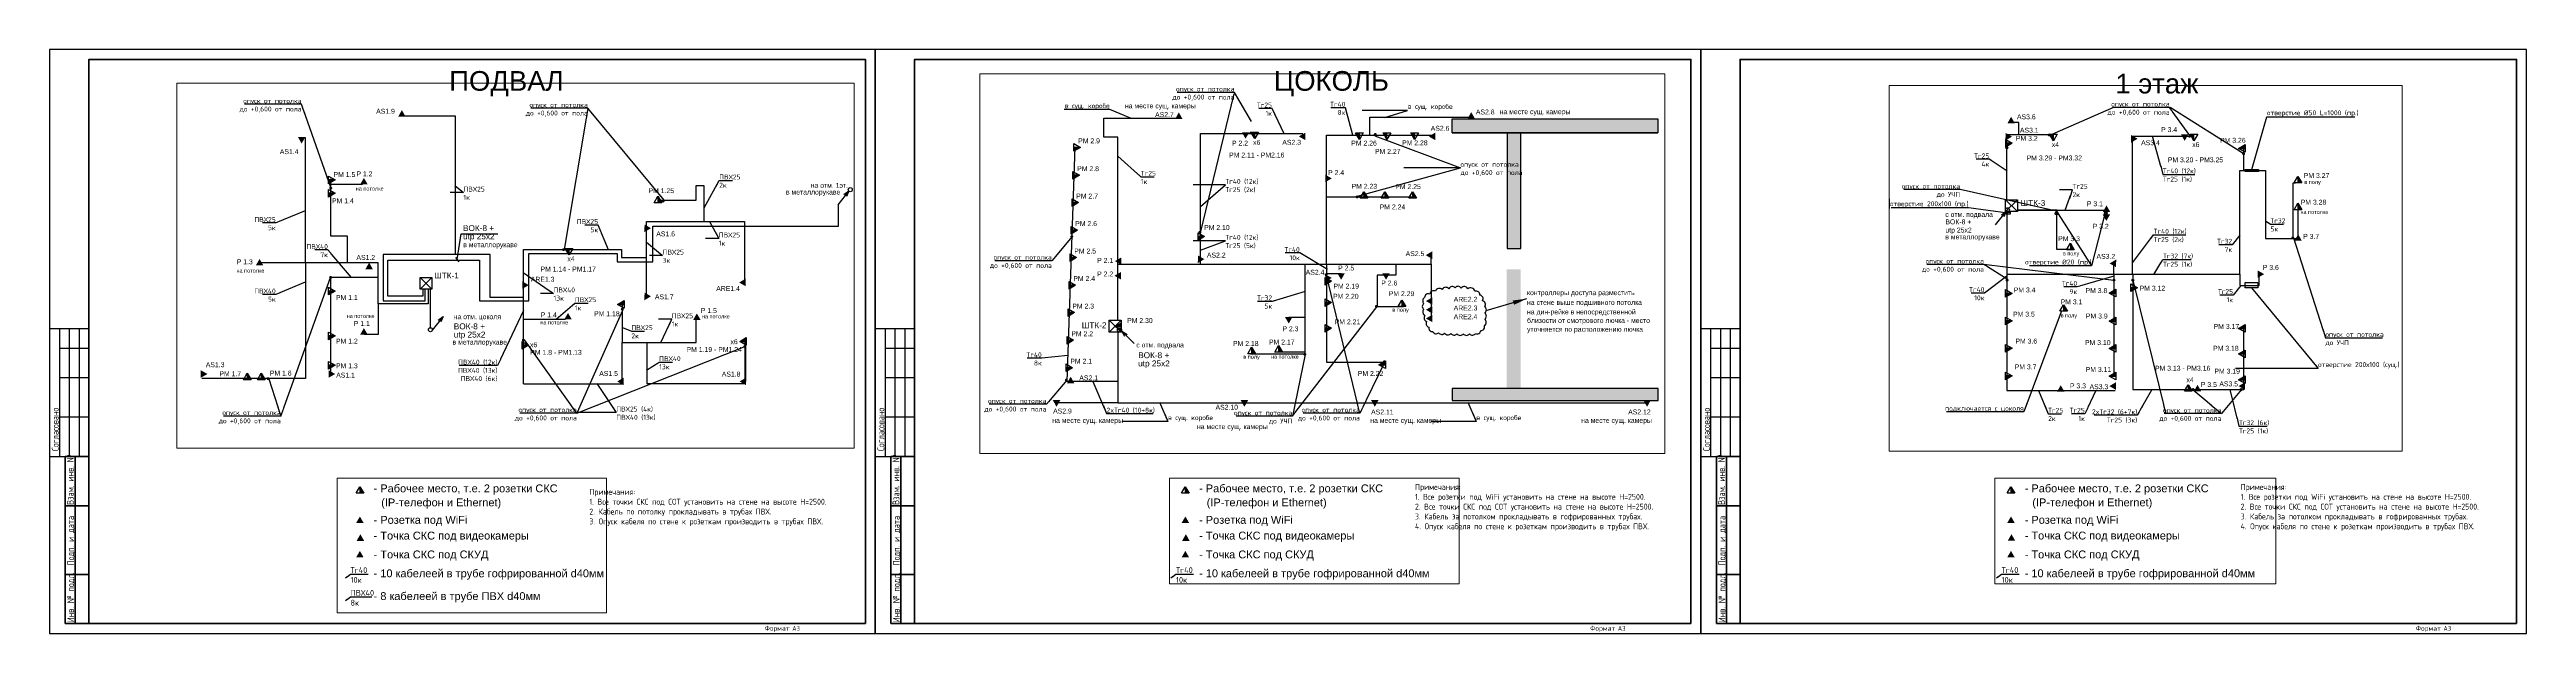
# Paper-space layout 'СКС' of a CAD drawing. Header units: millimetres. Extents: x 431 to 1704, y -11 to 1078.
# Drawn here: x 444 to 1704, y 781 to 1078 of the extents above.
# The model-space entities are those that its viewports show. They can reach past a viewport. Long polylines and large blocks are cut down to what shows.
import ezdxf
from ezdxf import colors
from ezdxf.entities.mleader import LeaderData, LeaderLine
from ezdxf.enums import TextEntityAlignment as Align
from ezdxf.math import Vec2, Vec3

# ---------------------------------------------------------------- set-up
doc = ezdxf.new("R2010")
doc.units = ezdxf.units.MM
doc.linetypes.add('ACAD_ISO02W100', pattern=[15, 12, -3])
doc.layers.add('_непечать', color=5, linetype='Continuous', plot=False)
for name, color, linetype in [('_СКС', 6, 'Continuous'), ('AR_SHTAMP', 7, 'Continuous'), ('FRAME', 7, 'Continuous')]:
    doc.layers.add(name, color=color, linetype=linetype)
doc.layers.add('_СКС трасса', color=6, linetype='Continuous', lineweight=30)
doc.styles.add('ISOCPEUR', font='isocpeur.ttf', dxfattribs={"height": 250})
doc.styles.add('MP_Arial', font='isocpeur.ttf', dxfattribs={"width": 0.8, "height": 3})
doc.styles.get("Standard").update_dxf_attribs({"font": 'arial.ttf'})
doc.dimstyles.new('ISO-25', dxfattribs={"dimtxt": 2.5, "dimasz": 2.5, "dimexe": 1.25, "dimexo": 0.625, "dimtad": 1, "dimtxsty": 'Standard', "dimcen": 2.5, "dimadec": 0, "dimazin": 0, "dimtfac": 1, "dimtmove": 0, "dimatfit": 3, "dimfxl": 1, "dimarcsym": 0})

# ---------------------------------------------------------------- blocks, each defined once
blk = doc.blocks.new('*U11')
at = {"layer": 'FRAME'}
blk.add_lwpolyline([(420, 0), (420, 297), (0, 297), (0, 0)], close=True, dxfattribs=at)
at = {"layer": 'FRAME', "lineweight": 60}
blk.add_lwpolyline([(415, 5), (415, 292), (20, 292), (20, 5)], close=True, dxfattribs=at)
at = {"layer": 'FRAME', "ltscale": 5}
for points in [[(20, 155), (0, 155)], [(5, 155), (5, 90)], [(10, 155), (10, 90)], [(15, 155), (15, 90)], [(20, 145), (5, 145)], [(20, 130), (5, 130)], [(20, 110), (5, 110)], [(0, 90), (8, 90)]]:
    blk.add_lwpolyline(points, dxfattribs=at)
at = {"layer": 'FRAME', "color": 0, "lineweight": 60}
for points in [[(8, 90), (8, 5)], [(13, 90), (13, 5)], [(8, 30), (20, 30)], [(8, 5), (20, 5)]]:
    blk.add_lwpolyline(points, dxfattribs=at)
at = {"layer": 'FRAME', "lineweight": 60}
for points in [[(8, 90), (20, 90)], [(8, 65), (20, 65)]]:
    blk.add_lwpolyline(points, dxfattribs=at)
at = {"layer": 'FRAME', "style": 'ISOCPEUR', "width": 0.8}
blk.add_text('Согласовано', height=3.5, rotation=90, dxfattribs=at).set_placement((5.7, 103.8), align=Align.BOTTOM_CENTER)
blk.add_text('Взам. инв. №', height=3.5, rotation=90, dxfattribs=at).set_placement((12.3, 65.4))
at = {"layer": 'FRAME', "color": 0, "style": 'ISOCPEUR', "width": 0.8}
blk.add_text('Подп. и дата', height=3.5, rotation=90, dxfattribs=at).set_placement((12.5, 47.2), align=Align.CENTER)
blk.add_text('Инв. № подл.', height=3.5, rotation=90, dxfattribs=at).set_placement((12.5, 5.6))
at = {"layer": 'FRAME', "color": 0, "linetype": 'ByBlock', "lineweight": 30, "insert": (376.5, 2.3), "char_height": 2.5, "width": 11.411, "attachment_point": 6, "style": 'ISOCPEUR'}
blk.add_mtext('Формат', dxfattribs=at)
at = {"layer": 'FRAME', "color": 0, "linetype": 'ByBlock', "lineweight": 30, "style": 'ISOCPEUR', "width": 0.8, "flags": 8}
blk.add_attdef('FORMAT_Album', text='', height=2.5, dxfattribs=at).set_placement((377.8, 2.6), align=Align.MIDDLE_LEFT)
blk = doc.blocks.new('sks2')
at = {"layer": '_СКС'}
h = blk.add_hatch(color=1, dxfattribs=at)
h.dxf.hatch_style = 1
h.paths.add_polyline_path([(-0.1, -0.8), (-2, -4.1), (1.8, -4.1)])
blk = doc.blocks.new('sks3')
at = {"layer": '_СКС'}
h = blk.add_hatch(color=6, dxfattribs=at)
h.dxf.hatch_style = 1
h.paths.add_polyline_path([(0, -0.8), (0, -4.1), (2, -4.1)])
at = {"layer": '_СКС', "lineweight": 30}
for p, q in [((-1.9, -4.1), (0, -0.8)), ((2, -4.1), (-1.9, -4.1)), ((0, -0.8), (2, -4.1)), ((0, -0.8), (0, -4.1))]:
    blk.add_line(p, q, dxfattribs=at)
blk = doc.blocks.new('sks1')
at = {"layer": '_СКС'}
h = blk.add_hatch(color=150, dxfattribs=at)
h.dxf.hatch_style = 1
h.paths.add_polyline_path([(-0.1, -0.7), (-2, -4.1), (1.8, -4.1)])
blk = doc.blocks.new('sks4')
at = {"layer": '_СКС'}
h = blk.add_hatch(color=86, dxfattribs=at)
h.dxf.hatch_style = 1
h.paths.add_polyline_path([(-4, 334), (-197, 1), (188, 1)])

msp = doc.modelspace()

# ---------------------------------------------------------------- linework, layer by layer
at = {"color": 6, "lineweight": 30}
for p, q in [((113676, 9694), (113076, 10294)), ((113076, 9694), (113676, 10294)), ((12805, 5703), (12205, 6303)), ((12205, 5703), (12805, 6303)), ((71569, 3478), (70969, 4078)), ((70969, 3478), (71569, 4078))]:
    msp.add_line(p, q, dxfattribs=at)
msp.add_line((88412, 0), (98866, 0))
at = {"color": 1, "lineweight": 30}
for points in [[(125258, 11831), (125941, 11831), (125941, 11739), (125258, 11739)], [(113113, 9659), (113313, 9659), (113313, 9559), (113113, 9559)]]:
    msp.add_lwpolyline(points, close=True, dxfattribs=at)
at = {"color": 6, "lineweight": 30}
for points in [[(113076, 10294), (113676, 10294), (113676, 9694), (113076, 9694)], [(12205, 6303), (12805, 6303), (12805, 5703), (12205, 5703)], [(70969, 4078), (71569, 4078), (71569, 3478), (70969, 3478)]]:
    msp.add_lwpolyline(points, close=True, dxfattribs=at)
at = {"color": 1}
msp.add_lwpolyline([(87903, 5646, 0.5205671), (87563, 5556, 0.5205671), (87563, 5556, 0.5205671), (87276, 5413, 0.5205671), (87276, 5413, 0.5205671), (87008, 5235, 0.5205671), (87008, 5235, 0.5205671), (86972, 4930, 0.5205671), (86972, 4930, 0.5205671), (86972, 4626, 0.5205671), (86972, 4626, 0.5205671), (87026, 4322, 0.5205671), (87026, 4322, 0.5205671), (87115, 4018, 0.5205671), (87115, 4018, 0.5205671), (87223, 3732, 0.5205671), (87223, 3732, 0.5205671), (87420, 3500, 0.5205671), (87420, 3500, 0.5205671), (87724, 3446, 0.5205671), (87724, 3446, 0.5205671), (88028, 3428, 0.5205671), (88028, 3428, 0.5205671), (88350, 3410, 0.5205671), (88350, 3410, 0.5205671), (88654, 3392, 0.5205671), (88654, 3392, 0.5205671), (88977, 3392, 0.5205671), (88977, 3392, 0.5205671), (89299, 3392, 0.5205671), (89299, 3392, 0.5205671), (89603, 3410, 0.5205671), (89603, 3410, 0.5205671), (89871, 3553, 0.5205671), (89871, 3553, 0.5205671), (90050, 3804, 0.5205671), (90050, 3804, 0.5205671), (90068, 4126, 0.5205671), (90068, 4126, 0.5205671), (90068, 4448, 0.5205671), (90068, 4448, 0.5205671), (90068, 4769, 0.5205671), (90068, 4769, 0.5205671), (89961, 5074, 0.5205671), (89961, 5074, 0.5205671), (89818, 5360, 0.5205671), (89818, 5360, 0.5205671), (89567, 5556, 0.5205671), (89567, 5556, 0.5205671), (89209, 5682, 0.5205671), (89209, 5682, 0.5205671), (88869, 5717, 0.5205671), (88869, 5717, 0.5205671), (88565, 5735, 0.5205671), (88565, 5735, 0.5205671), (88243, 5682, 0.5205671), (88243, 5682, 0.5205671)], format="xyb", close=True, dxfattribs=at)
at = {"elevation": 0}
msp.add_lwpolyline([(125263, 6087), (125902, 6087), (125902, 5818), (125263, 5818)], close=True, dxfattribs=at)
msp.add_lwpolyline([(98885, 607), (88412, 607), (88412, 0), (98885, 0)], close=True)
at = {"color": 1, "lineweight": 30}
for centre in [(113140, 12935), (122440, 13526), (118592, 6202), (119549, 6202), (125064, 642)]:
    msp.add_circle(centre, 45.3, dxfattribs=at)
at = {"layer": '_СКС', "color": 1, "const_width": 75}
for points in [[(78131, 13603, 1), (78206, 13603, 1)], [(84461, 13528, 1), (84536, 13528, 1)], [(113102, 12935, 1), (113177, 12935, 1)], [(115257, 13591, 1), (115332, 13591, 1)], [(7623, 10847, 1), (7698, 10847, 1)], [(24531, 10192, 1), (24606, 10192, 1)], [(83536, 10349, 1), (83611, 10349, 1)], [(19463, 7720, 1), (19538, 7720, 1)], [(75537, 8547, 1), (75612, 8547, 1)], [(127650, 8354, 1), (127725, 8354, 1)], [(7617, 6307, 1), (7692, 6307, 1)], [(81959, 6395, 1), (82034, 6395, 1)], [(118554, 6202, 1), (118629, 6202, 1)], [(119511, 6202, 1), (119586, 6202, 1)], [(22454, 4691, 1), (22529, 4691, 1)], [(84524, 4783, 1), (84599, 4783, 1)], [(17421, 3119, 1), (17496, 3119, 1)], [(28690, 2794, 1), (28765, 2794, 1)], [(80878, 2347, 1), (80953, 2347, 1)], [(84924, 1966, 1), (84999, 1966, 1)]]:
    msp.add_lwpolyline(points, format="xyb", close=True, dxfattribs=at)
at = {"layer": '_СКС трасса'}
for p, q in [((113753, 13607), (115459, 13607)), ((9273, 11035), (7661, 11035)), ((113676, 9766), (118287, 9766)), ((118178, 9688), (118178, 9541)), ((6369, 7053), (4043, 7053)), ((82770, 6440), (82016, 6440)), ((118588, 6510), (118588, 7034)), ((19597, 4174), (17460, 4174)), ((80108, 4227), (80915, 4227)), ((28754, 3016), (28754, 1014)), ((79584, 2470), (80915, 2470))]:
    msp.add_line(p, q, dxfattribs=at)
at = {"layer": '_СКС трасса', "color": 4, "linetype": 'ACAD_ISO02W100', "ltscale": 50}
msp.add_line((12735, 3726), (12735, 5708), dxfattribs=at)
at = {"layer": '_СКС трасса'}
for points in [[(11273, 14519), (13983, 14519), (13983, 7477)], [(113140, 10304), (113140, 13607), (113753, 13607), (113753, 14223), (113357, 14223)], [(6369, 7053), (6369, 13420)], [(71409, 3477), (71409, 971), (68824, 971), (69225, 12888)], [(71406, 4052), (71406, 6927), (75604, 6927), (75604, 13579), (80821, 13579)], [(71406, 4052), (71406, 6927), (82025, 6927), (82025, 13486), (87523, 13486)], [(119536, 6510), (119536, 13526), (122655, 13526)], [(125186, 12911), (125186, 11779)], [(124998, 6510), (124998, 11779), (126296, 11779), (126296, 8321), (127954, 8321), (127954, 9859)], [(12609, 5701), (12609, 4957), (10075, 4957), (10075, 7053), (8520, 7053), (8520, 8403), (7661, 8403), (7661, 11324)], [(17460, 5292), (17460, 7720), (22452, 7720), (22452, 7327), (23724, 7327), (23724, 9147), (26665, 9147), (26665, 10963), (26239, 10963), (26239, 10214), (24302, 10214)], [(86398, 10335), (82025, 10335)], [(127704, 8316), (127704, 11164), (127821, 11164)], [(26665, 9147), (28711, 9147), (28711, 6088)], [(113144, 9774), (113144, 6204), (113144, 6204), (113144, 587), (118659, 587)], [(12609, 5701), (12609, 4957), (10075, 4957), (10075, 7053), (6369, 7053), (6369, 1159), (1111, 1159)], [(10075, 6307), (7654, 6307), (7654, 1498)], [(17460, 903), (17460, 5292), (15762, 5292), (15762, 7477), (10320, 7477), (10320, 5111), (12462, 5111), (12462, 5705)], [(23724, 5374), (23724, 7327)], [(80915, 6927), (80915, 4149), (80915, 4149), (80915, 2347), (78145, 2347)], [(82016, 6927), (82016, 1947), (85011, 1947)], [(82025, 6927), (85538, 6927), (85538, 6364), (84604, 6364), (84604, 4774), (85936, 4774)], [(85538, 6927), (87335, 6927), (87335, 7325)], [(87335, 6927), (87335, 4257)], [(118588, 6510), (118588, 1466)], [(119545, 6510), (119545, 647), (125200, 647), (125200, 3737)], [(10075, 4957), (10075, 3410), (9361, 3410)], [(22484, 4933), (22484, 3001)], [(23734, 3001), (26253, 3001), (26253, 4179)], [(17460, 903), (22481, 903), (22481, 3001), (23734, 3001), (23734, 907), (28747, 907), (28747, 3021), (28747, 3021)]]:
    msp.add_lwpolyline(points, dxfattribs=at)
at = {"layer": '_СКС трасса', "color": 4, "linetype": 'ACAD_ISO02W100', "ltscale": 50}
msp.add_lwpolyline([(12338, 5705), (12338, 5362), (10563, 5362), (10563, 7185), (15236, 7185), (15236, 5110), (17736, 5110), (17736, 7517), (22224, 7517), (22224, 7099), (24041, 7099), (24041, 8912), (33485, 8912), (33485, 10021)], dxfattribs=at)
at = {"layer": '_СКС трасса', "color": 4}
for centre in [(34088, 10770), (113172, 9786), (12732, 3648), (71487, 3577)]:
    msp.add_circle(centre, 103, dxfattribs=at)

# ---------------------------------------------------------------- block references
at = {"layer": '_СКС', "xscale": 100, "yscale": 100, "zscale": 100}
for name, p in [('sks1', (11289, 14888)), ('sks1', (89391, 14735)), ('sks1', (113369, 14587)), ('sks2', (9358, 11448)), ('sks2', (4048, 7326)), ('sks1', (9623, 7132)), ('sks3', (85859, 5185)), ('sks2', (26295, 4554)), ('sks2', (9358, 3810)), ('sks3', (14617, -3411)), ('sks2', (14633, -4922)), ('sks1', (14658, -5832))]:
    msp.add_blockref(name, p, dxfattribs=at)
at = {"layer": '_СКС'}
for name, p, xscale, yscale, zscale, rotation in [('sks3', (69582, 12871, 0), 100, 100, 100, 270), ('sks1', (80992, 13682), 99.99999999999997, 99.99999999999997, 99.99999999999997, 330.0191191523537), ('sks1', (113027, 13251), 99.99999999999996, 99.99999999999996, 99.99999999999996, 150.0191191523537), ('sks3', (113492, 13173, 0), 100, 100, 100, 270), ('sks3', (115515, 13216), 100, 100, 100, 180), ('sks3', (69532, 11457, 0), 100, 100, 100, 270), ('sks2', (82366, 11284), 100, 100, 100, 270), ('sks3', (69482, 10062, 0), 100, 100, 100, 270), ('sks1', (23574, 8557), 99.99999999999996, 99.99999999999996, 99.99999999999996, 150.0191191523537), ('sks3', (19786, 7370), 100, 100, 100, 180), ('sks3', (75898, 8335, 0), 100, 100, 100, 270), ('sks1', (87445, 7644), 99.99999999999997, 99.99999999999997, 99.99999999999997, 330.0191191523537), ('sks2', (71176, 7096), 100, 100, 100, 89.99999999999999), ('sks1', (75428, 6930), 99.99999999999996, 99.99999999999996, 99.99999999999996, 150.0191191523537), ('sks2', (85036, 6060), 100, 100, 100, 180), ('sks3', (7958, 5614, 0), 100, 100, 100, 270), ('sks1', (23574, 5091), 99.99999999999996, 99.99999999999996, 99.99999999999996, 150.0191191523537), ('sks3', (82358, 4977, 0), 100, 100, 100, 270), ('sks3', (119865, 5824), 100, 100, 100, 270), ('sks3', (69283, 4466, 0), 100, 100, 100, 270), ('sks3', (71167, 3752), 100, 100, 100, 90), ('sks3', (82358, 3672, 0), 100, 100, 100, 270), ('sks3', (118271, 4126), 100, 100, 100, 90), ('sks3', (7958, 3338, 0), 100, 100, 100, 270), ('sks3', (28383, 3048), 100, 100, 100, 90), ('sks3', (118271, 2729), 100, 100, 100, 90), ('sks3', (7958, 1836, 0), 100, 100, 100, 270), ('sks1', (7959, 1385), 100, 100, 100, 270), ('sks1', (28839, 1270), 99.99999999999997, 99.99999999999997, 99.99999999999997, 330.0191191523537), ('sks1', (98316, -394), 100, 100, 100, 180)]:
    msp.add_blockref(name, p, dxfattribs=dict(at, xscale=xscale, yscale=yscale, zscale=zscale, rotation=rotation))
for p, rotation in [((71566, 6346), 90), ((17402, 5910), 270), ((28771, 6054), 90), ((87411, 5058), 90), ((87411, 4615), 90), ((87411, 4173), 90)]:
    msp.add_blockref('sks4', p, dxfattribs=dict(at, rotation=rotation))
msp.add_blockref('sks4', (14626, -7088), dxfattribs=at)

# ---------------------------------------------------------------- texts
at = {"layer": '_СКС', "color": 150}
for s, height, p in [('AS1.9', 250, (9971, 14634)), ('AS2.6', 250, (87319, 13716)), ('AS2.8', 250, (89618, 14546)), ('на месте сущ. камеры', 250, (90828, 14559)), ('AS3.6', 250, (113656, 14390)), ('AS3.1', 250, (113808, 13706)), ('AS1.4', 250, (5070, 12579)), ('AS2.3', 250, (79770, 13004)), ('AS3.4', 250, (119973, 13070)), ('AS1.6', 250, (24220, 8397)), ('AS2.5', 250, (86044, 7340)), ('AS1.2', 250, (8967, 7198)), ('AS2.2', 250, (75935, 7265)), ('AS2.4', 250, (80959, 6396)), ('AS3.2', 250, (117702, 7291)), ('AS1.7', 250, (24150, 5196)), ('AS1.3', 250, (1305, 1741)), ('AS1.1', 250, (7938, 1212)), ('AS1.5', 250, (21319, 1296)), ('AS1.8', 250, (27551, 1264)), ('AS2.1', 250, (69443, 1022)), ('AS3.3', 250, (117350, 659)), ('AS3.5', 250, (123951, 806)), ('на месте сущ. камеры', 250, (94972, -1142)), ('AS2.12', 250, (97364, -712)), ('- Точка СКС под видеокамеры', 400, (15320, -6174))]:
    msp.add_text(s, height=height, dxfattribs=at).set_placement(p)
at = {"layer": '_СКС', "color": 1}
for s, height, p in [('Р 3.4', 250, (120988, 13739)), ('Р 2.2', 250, (77210, 12963)), ('Р 1.2', 250, (8967, 11452)), ('Р 2.4', 250, (82100, 11462)), ('на потолке', 200, (8934, 10725)), ('Р 3.1', 250, (117214, 9965)), ('Р 3.2', 250, (117509, 8822)), ('Р 3.7', 250, (128214, 8306)), ('на потолке', 200, (2865, 6552)), ('Р 1.3', 250, (2879, 6979)), ('Р 2.1', 250, (70352, 6997)), ('Р 2.5', 250, (82613, 6611)), ('Р 3.6', 250, (126162, 6730)), ('Р 2.6', 250, (84805, 5846)), ('на потолке', 200, (8471, 4240)), ('Р 1.1', 250, (8836, 3838)), ('на потолке', 200, (18325, 3914)), ('Р 1.4', 250, (18342, 4280)), ('Р 1.5', 250, (26488, 4498)), ('на потолке', 200, (26540, 4225)), ('Р 2.3', 250, (79776, 3521)), ('Р 3.3', 250, (116352, 705)), ('Р 3.5', 250, (123012, 774)), ('- Розетка под WiFi', 400, (15320, -5375))]:
    msp.add_text(s, height=height, dxfattribs=at).set_placement(p)
at = {"layer": '_СКС'}
for s, height, p in [('РМ 2.9', 250, (69387, 13078)), ('РМ 2.11 - РМ2.16', 250, (77064, 12356)), ('x6', 250, (78283, 13001)), ('РМ 2.26', 250, (83278, 12962)), ('РМ 2.27', 250, (84484, 12541)), ('РМ 2.28', 250, (85864, 12979)), ('РМ 3.2', 250, (113602, 13293)), ('x4', 250, (115427, 12976)), ('x6', 250, (122572, 12976)), ('РМ 3.26', 250, (123987, 13195)), ('РМ 1.5', 250, (7804, 11417)), ('РМ 2.8', 250, (69337, 11663)), ('РМ 3.29 - РМ3.32', 250, (114149, 12296)), ('РМ 3.20 - РМ3.25', 250, (121330, 12203)), ('РМ 3.27', 250, (128247, 11402)), ('РМ 1.4', 250, (7723, 10079)), ('РМ 1.25', 250, (23827, 10595)), ('РМ 2.7', 250, (69287, 10269)), ('РМ 2.23', 250, (83294, 10766)), ('РМ 2.25', 250, (85517, 10749)), ('ШТК-3', 300, (113842, 9986)), ('РМ 3.28', 250, (128092, 10047)), ('в полу', 200, (128274, 11097)), ('РМ 2.6', 250, (69238, 8869)), ('РМ 2.10', 250, (75794, 8668)), ('РМ 2.24', 250, (84723, 9717)), ('на потолке', 200, (128078, 9572)), ('РМ 2.5', 250, (69188, 7473)), ('РМ 3.3', 250, (115754, 8190)), ('в полу', 200, (115991, 7463)), ('ШТК-1', 300, (12923, 6254)), ('РМ 1.14 - РМ1.17', 250, (18334, 6608)), ('x4', 250, (19699, 7130)), ('РМ 2.4', 250, (69140, 6073)), ('РМ 1.1', 250, (7927, 5158)), ('РМ 2.20', 250, (82351, 5172)), ('РМ 2.19', 250, (82370, 5689)), ('РМ 2.29', 250, (85184, 5305)), ('РМ 3.4', 250, (113492, 5582)), ('РМ 3.1', 250, (115879, 4978, 0)), ('РМ 3.8', 250, (117145, 5549)), ('РМ 3.12', 250, (119898, 5671)), ('РМ 1.18', 250, (21057, 4336)), ('РМ 2.3', 250, (69088, 4672)), ('ШТК-2', 300, (69570, 3673)), ('РМ 2.30', 250, (71877, 3938)), ('РМ 2.21', 250, (82436, 3873)), ('в полу', 200, (85368, 4508)), ('РМ 3.5', 250, (113457, 4351)), ('в полу', 200, (115879, 4309)), ('РМ 3.9', 250, (117164, 4256)), ('РМ 3.17', 250, (123662, 3727)), ('РМ 1.2', 250, (7927, 2942)), ('x6', 250, (17796, 2759)), ('РМ 1.8 - РМ1.13', 250, (17810, 2372)), ('РМ 1.19 - РМ1.24', 250, (25764, 2515)), ('x6', 250, (27996, 2912)), ('РМ 2.2', 250, (69037, 3268)), ('РМ 2.18', 250, (77262, 2771)), ('РМ 2.17', 250, (79092, 2844)), ('РМ 3.6', 250, (113578, 2981)), ('РМ 3.10', 250, (117117, 2907)), ('РМ 3.18', 250, (123634, 2617)), ('РМ 1.7', 250, (1995, 1283)), ('РМ 1.6', 250, (4563, 1314)), ('РМ 1.3', 250, (7927, 1689)), ('РМ 2.1', 250, (68986, 1871)), ('в полу', 200, (77788, 2116)), ('на потолке', 200, (79190, 2127)), ('РМ 2.22', 250, (83613, 1247)), ('РМ 3.7', 250, (113541, 1670)), ('РМ 3.11', 250, (117154, 1540)), ('РМ 3.13 - РМ3.16', 250, (120678, 1601)), ('x4', 250, (122277, 1014)), ('РМ 3.19', 250, (123698, 1453))]:
    msp.add_text(s, height=height, dxfattribs=at).set_placement(p)
at = {"layer": '_СКС', "color": 4}
for s, height, p in [('ВОК-8 +', 300, (14389, 8665)), ('utp 25x2', 250, (110015, 8628)), ('ВОК-8 +', 250, (110015, 9046)), ('utp 25x2', 300, (14389, 8246)), ('ВОК-8 +', 300, (13920, 3669)), ('utp 25x2', 300, (13920, 3251)), ('utp 25x2', 300, (72438, 1732)), ('ВОК-8 +', 300, (72438, 2150))]:
    msp.add_text(s, height=height, dxfattribs=at).set_placement(p)
at = {"layer": '_СКС', "color": 86}
for s, height, p in [('ARE1.3', 250, (17837, 6089)), ('Р 2.2', 250, (70352, 6306)), ('ARE1.4', 250, (27270, 5619)), ('ARE2.2', 250, (88489, 5019)), ('ARE2.3', 250, (88489, 4576)), ('ARE2.4', 250, (88489, 4133)), ('- Точка СКС под СКУД', 400, (15320, -7133))]:
    msp.add_text(s, height=height, dxfattribs=at).set_placement(p)
at = {"layer": '_СКС', "color": 6}
for s, p in [('- Рабочее место, т.е. 2 розетки СКС', (15320, -3772)), ('(IP-телефон и Ethernet)', (15707, -4486))]:
    msp.add_text(s, height=400, dxfattribs=at).set_placement(p)
at = {"layer": '_СКС трасса', "color": 4}
for s, p in [('в металлорукаве', (30816, 10524)), ('на отм. 1эт.', (32075, 10865)), ('с отм. подвала', (110009, 9424)), ('в металлорукаве', (14400, 7845)), ('в металлорукаве', (110009, 8283)), ('на отм. цоколя', (13915, 4182)), ('в металлорукаве', (13860, 2892)), ('с отм. подвала', (72341, 2696))]:
    msp.add_text(s, height=250, dxfattribs=at).set_placement(p)
at = {"layer": '_СКС трасса', "color": 1}
for s, p in [('контроллеры доступа разместить', (92219, 5354)), ('на стене выше подшивного потолка', (92219, 4858)), ('близости от смотрового лючка - место ', (92219, 3942)), ('на дин-рейке в непосредственной ', (92219, 4379)), ('уточняется по расположению лючка', (92219, 3494))]:
    msp.add_text(s, height=250, dxfattribs=at).set_placement(p)

# ---------------------------------------------------------------- leaders
msp.add_leader([(92199, 5173), (90119, 4552)], dimstyle='ISO-25', override={"dimasz": 700, "dimgap": 0.625, "dimtad": 0, "dimclrd": 1})
at = {"layer": '_СКС', "color": 4, "lineweight": 5}
msp.add_leader([(14097, 7211), (14294, 8532), (16152, 8532)], dimstyle='ISO-25', override={"dimasz": 200, "dimgap": 0.625, "dimtad": 0, "dimldrblk": 'Oblique'}, dxfattribs=at)
at = {"layer": '_СКС трасса', "color": 4}
for points in [[(34017, 10704), (33460, 10004)], [(113112, 9714), (112555, 9014)], [(13380, 4324), (12824, 3624)], [(71604, 3518), (72238, 2888)]]:
    msp.add_leader(points, dimstyle='ISO-25', override={"dimasz": 300, "dimgap": 0.625, "dimtad": 0, "dimldrblk": 'Open30'}, dxfattribs=at)

# ---------------------------------------------------------------- next in the draw order: leaders
at = {"layer": '_СКС', "color": 1}
ml = msp.add_multileader_mtext('Standard', dxfattribs=at)
ml.set_content('опуск от потолка\\Pдо +0,600 от пола', color=1, style='ISOCPEUR')
ml.set_leader_properties()
ml.build(insert=Vec2(0, 0))
ml.multileader.update_dxf_attribs({"text_left_attachment_type": 6, "text_right_attachment_type": 6, "dogleg_length": 0, "arrow_head_size": 0.8})
ctx = ml.context
ctx.base_point, ctx.char_height, ctx.arrow_head_size, ctx.landing_gap_size, ctx.plane_origin, ctx.plane_x_axis, ctx.plane_y_axis = Vec3(3339, 15114), 250, 0.8, 0.4, Vec3(24888, 12616), Vec3(1, -0.000026), Vec3(0.000026, 1)
ctx.left_attachment, ctx.right_attachment, ctx.text_align_type = 6, 6, 2
notes = []
notes.append((ctx, [(1, (1, 1, 0), (6177, 15114), (-1, 0.000026), 0, [(0, [(7661, 10885)], 0, [])])]))
ctx.mtext.insert, ctx.mtext.text_direction, ctx.mtext.rotation, ctx.mtext.width, ctx.mtext.defined_height, ctx.mtext.alignment, ctx.mtext.flow_direction = Vec3(6177, 15414), Vec3(1, -0.000026), 6.2831593, 3894.39, 166, 3, 5
ctx.mtext.has_bg_fill, ctx.mtext.bg_color, ctx.mtext.bg_scale_factor, ctx.mtext.bg_transparency, ctx.mtext.use_window_bg_color = 1, -1027028792, 1.5, 0, 1
ml = msp.add_multileader_mtext('Standard', dxfattribs=at)
ml.set_content('опуск от потолка\\Pдо +0,600 от пола', color=1, style='ISOCPEUR')
ml.set_leader_properties()
ml.build(insert=Vec2(0, 0))
ml.multileader.update_dxf_attribs({"text_left_attachment_type": 6, "text_right_attachment_type": 6, "dogleg_length": 0, "arrow_head_size": 0.8})
ctx = ml.context
ctx.base_point, ctx.char_height, ctx.arrow_head_size, ctx.landing_gap_size, ctx.plane_origin, ctx.plane_x_axis, ctx.plane_y_axis = Vec3(17900, 14909), 250, 0.8, 0.4, Vec3(39449, 12410), Vec3(1, -0.000026), Vec3(0.000026, 1)
ctx.left_attachment, ctx.right_attachment, ctx.text_align_type = 6, 6, 2
notes.append((ctx, [(1, (1, 1, 0), (20738, 14909), (-1, 0.000026), 0, [(0, [(24624, 10244)], 0, [])])]))
ctx.mtext.insert, ctx.mtext.text_direction, ctx.mtext.rotation, ctx.mtext.width, ctx.mtext.defined_height, ctx.mtext.alignment, ctx.mtext.flow_direction = Vec3(20738, 15209), Vec3(1, -0.000026), 6.2831593, 3894.39, 166, 3, 5
ctx.mtext.has_bg_fill, ctx.mtext.bg_color, ctx.mtext.bg_scale_factor, ctx.mtext.bg_transparency, ctx.mtext.use_window_bg_color = 1, -1027028792, 1.5, 0, 1
ml = msp.add_multileader_mtext('Standard', dxfattribs=at)
ml.set_content('опуск от потолка\\Pдо +0,600 от пола', color=1, style='ISOCPEUR')
ml.set_leader_properties()
ml.build(insert=Vec2(0, 0))
ml.multileader.update_dxf_attribs({"text_left_attachment_type": 6, "text_right_attachment_type": 6, "dogleg_length": 0, "arrow_head_size": 0.8})
ctx = ml.context
ctx.base_point, ctx.char_height, ctx.arrow_head_size, ctx.landing_gap_size, ctx.plane_origin, ctx.plane_x_axis, ctx.plane_y_axis = Vec3(74498, 15670), 250, 0.8, 0.4, Vec3(96047, 13171), Vec3(1, -0.000026), Vec3(0.000026, 1)
ctx.left_attachment, ctx.right_attachment, ctx.text_align_type = 6, 6, 2
notes.append((ctx, [(1, (1, 1, 0), (77336, 15670), (-1, 0.000026), 0, [(0, [(78199, 14182)], 0, [])])]))
ctx.mtext.insert, ctx.mtext.text_direction, ctx.mtext.rotation, ctx.mtext.width, ctx.mtext.defined_height, ctx.mtext.alignment, ctx.mtext.flow_direction = Vec3(77336, 15970), Vec3(1, -0.000026), 6.2831593, 3894.39, 166, 3, 5
ctx.mtext.has_bg_fill, ctx.mtext.bg_color, ctx.mtext.bg_scale_factor, ctx.mtext.bg_transparency, ctx.mtext.use_window_bg_color = 1, -1027028792, 1.5, 0, 1
at = {"layer": '_СКС'}
ml = msp.add_multileader_mtext('Standard', dxfattribs=at)
ml.set_content('Тг40\\P8к', color=256, style='ISOCPEUR')
ml.set_leader_properties()
ml.build(insert=Vec2(0, 0))
ml.multileader.update_dxf_attribs({"text_left_attachment_type": 6, "text_right_attachment_type": 6, "dogleg_length": 0, "arrow_head_size": 0.8})
ctx = ml.context
ctx.base_point, ctx.char_height, ctx.arrow_head_size, ctx.landing_gap_size, ctx.plane_origin, ctx.plane_x_axis, ctx.plane_y_axis = Vec3(82280, 14888), 250, 0.8, 0.4, Vec3(103129, 12373), Vec3(1, -0.000026), Vec3(0.000026, 1)
ctx.left_attachment, ctx.right_attachment, ctx.text_align_type = 6, 6, 2
notes.append((ctx, [(1, (1, 1, 0), (82981, 14888), (-1, 0.000026), 0, [(0, [(83365, 13484)], 0, [])])]))
ctx.mtext.insert, ctx.mtext.text_direction, ctx.mtext.rotation, ctx.mtext.width, ctx.mtext.defined_height, ctx.mtext.alignment, ctx.mtext.flow_direction = Vec3(82980, 15188), Vec3(1, -0.000026), 6.2831593, 823.71, 182, 3, 5
ctx.mtext.has_bg_fill, ctx.mtext.bg_color, ctx.mtext.bg_scale_factor, ctx.mtext.bg_transparency, ctx.mtext.use_window_bg_color = 1, -1027028792, 1.5, 0, 1
at = {"layer": '_СКС', "color": 1}
ml = msp.add_multileader_mtext('Standard', dxfattribs=at)
ml.set_content('опуск от потолка\\Pдо +0,600 от пола', color=1, style='ISOCPEUR')
ml.set_leader_properties()
ml.build(insert=Vec2(0, 0))
ml.multileader.update_dxf_attribs({"text_left_attachment_type": 6, "text_right_attachment_type": 6, "dogleg_length": 0, "arrow_head_size": 0.8})
ctx = ml.context
ctx.base_point, ctx.char_height, ctx.arrow_head_size, ctx.landing_gap_size, ctx.plane_origin, ctx.plane_x_axis, ctx.plane_y_axis = Vec3(118583, 14991), 250, 0.8, 0.4, Vec3(140132, 12493), Vec3(1, -0.000026), Vec3(0.000026, 1)
ctx.left_attachment, ctx.right_attachment, ctx.text_align_type = 6, 6, 2
notes.append((ctx, [(1, (1, 1, 0), (121421, 14991), (-1, 0.000026), 0, [(0, [(122446, 13556)], 0, [])])]))
ctx.mtext.insert, ctx.mtext.text_direction, ctx.mtext.rotation, ctx.mtext.width, ctx.mtext.defined_height, ctx.mtext.alignment, ctx.mtext.flow_direction = Vec3(121421, 15291), Vec3(1, -0.000026), 6.2831593, 3894.39, 166, 3, 5
ctx.mtext.has_bg_fill, ctx.mtext.bg_color, ctx.mtext.bg_scale_factor, ctx.mtext.bg_transparency, ctx.mtext.use_window_bg_color = 1, -1027028792, 1.5, 0, 1
ml = msp.add_multileader_mtext('Standard', dxfattribs=at)
ml.set_content('отверстие %%C50 L=1000 (пр.)', color=1, style='ISOCPEUR')
ml.set_leader_properties()
ml.build(insert=Vec2(0, 0))
ml.multileader.update_dxf_attribs({"text_left_attachment_type": 6, "text_right_attachment_type": 6, "dogleg_length": 0, "arrow_head_size": 0.8})
ctx = ml.context
ctx.base_point, ctx.char_height, ctx.arrow_head_size, ctx.landing_gap_size, ctx.plane_origin, ctx.plane_x_axis, ctx.plane_y_axis = Vec3(126368, 14521), 250, 0.8, 0.4, Vec3(149330, 12022), Vec3(1, -0.000026), Vec3(0.000026, 1)
ctx.left_attachment, ctx.right_attachment = 6, 6
notes.append((ctx, [(0, (1, 1, 0), (126368, 14521), (1, -0.000026), 0, [(0, [(125599, 11831)], 0, [])])]))
ctx.mtext.insert, ctx.mtext.text_direction, ctx.mtext.rotation, ctx.mtext.width, ctx.mtext.defined_height, ctx.mtext.flow_direction = Vec3(126369, 14846), Vec3(1, -0.000026), 6.2831593, 4427.65, 166, 5
ctx.mtext.has_bg_fill, ctx.mtext.bg_color, ctx.mtext.bg_scale_factor, ctx.mtext.bg_transparency, ctx.mtext.use_window_bg_color = 1, -1027028792, 1.5, 0, 1
ml = msp.add_multileader_mtext('Standard', dxfattribs=at)
ml.set_content('опуск от потолка\\Pдо +0,600 от пола', color=1, style='ISOCPEUR')
ml.set_leader_properties()
ml.build(insert=Vec2(0, 0))
ml.multileader.update_dxf_attribs({"text_left_attachment_type": 6, "text_right_attachment_type": 6, "dogleg_length": 0, "arrow_head_size": 0.8})
ctx = ml.context
ctx.base_point, ctx.char_height, ctx.arrow_head_size, ctx.landing_gap_size, ctx.plane_origin, ctx.plane_x_axis, ctx.plane_y_axis = Vec3(88836, 11832), 250, 0.8, 0.4, Vec3(110385, 9334), Vec3(1, -0.000026), Vec3(0.000026, 1)
ctx.left_attachment, ctx.right_attachment = 6, 6
notes.append((ctx, [(0, (1, 1, 0), (88836, 11832), (1, -0.000026), 0, [(0, [(84475, 13466)], 0, [])])]))
ctx.mtext.insert, ctx.mtext.text_direction, ctx.mtext.rotation, ctx.mtext.width, ctx.mtext.defined_height, ctx.mtext.flow_direction = Vec3(88836, 12132), Vec3(1, -0.000026), 6.2831593, 2862.43, 217, 5
ctx.mtext.has_bg_fill, ctx.mtext.bg_color, ctx.mtext.bg_scale_factor, ctx.mtext.bg_transparency, ctx.mtext.use_window_bg_color = 1, -1027028792, 1.5, 0, 1
at = {"layer": '_СКС'}
ml = msp.add_multileader_mtext('Standard', dxfattribs=at)
ml.set_content('ПВХ25\\P2к', color=256, style='ISOCPEUR')
ml.set_leader_properties()
ml.build(insert=Vec2(0, 0))
ml.multileader.update_dxf_attribs({"text_left_attachment_type": 6, "text_right_attachment_type": 6, "dogleg_length": 0, "arrow_head_size": 0.8})
ctx = ml.context
ctx.base_point, ctx.char_height, ctx.arrow_head_size, ctx.landing_gap_size, ctx.plane_origin, ctx.plane_x_axis, ctx.plane_y_axis = Vec3(27421, 11241), 250, 0.8, 0.4, Vec3(49220, 8743), Vec3(1, -0.000026), Vec3(0.000026, 1)
ctx.left_attachment, ctx.right_attachment = 6, 6
notes.append((ctx, [(0, (1, 1, 0), (27421, 11241), (1, -0.000026), 0, [(0, [(26663, 9842)], 0, [])])]))
ctx.mtext.insert, ctx.mtext.text_direction, ctx.mtext.rotation, ctx.mtext.width, ctx.mtext.defined_height, ctx.mtext.flow_direction = Vec3(27422, 11541), Vec3(1, -0.000026), 6.2831593, 664.23, 166, 5
ctx.mtext.has_bg_fill, ctx.mtext.bg_color, ctx.mtext.bg_scale_factor, ctx.mtext.bg_transparency, ctx.mtext.use_window_bg_color = 1, -1027028792, 1.5, 0, 1
ml = msp.add_multileader_mtext('Standard', dxfattribs=at)
ml.set_content('ПВХ25\\P1к', color=256, style='ISOCPEUR')
ml.set_leader_properties()
ml.build(insert=Vec2(0, 0))
ml.multileader.update_dxf_attribs({"text_left_attachment_type": 6, "text_right_attachment_type": 6, "dogleg_length": 0, "arrow_head_size": 0.8})
ctx = ml.context
ctx.base_point, ctx.char_height, ctx.arrow_head_size, ctx.landing_gap_size, ctx.plane_origin, ctx.plane_x_axis, ctx.plane_y_axis = Vec3(14410, 10623), 250, 0.8, 0.4, Vec3(36209, 8125), Vec3(1, -0.000026), Vec3(0.000026, 1)
ctx.left_attachment, ctx.right_attachment = 6, 6
notes.append((ctx, [(0, (1, 1, 0), (14410, 10623), (1, -0.000026), 0, [(0, [(13976, 10985)], 0, [])])]))
ctx.mtext.insert, ctx.mtext.text_direction, ctx.mtext.rotation, ctx.mtext.width, ctx.mtext.defined_height, ctx.mtext.flow_direction = Vec3(14410, 10923), Vec3(1, -0.000026), 6.2831593, 664.23, 166, 5
ctx.mtext.has_bg_fill, ctx.mtext.bg_color, ctx.mtext.bg_scale_factor, ctx.mtext.bg_transparency, ctx.mtext.use_window_bg_color = 1, -1027028792, 1.5, 0, 1
at = {"layer": '_СКС', "color": 1}
ml = msp.add_multileader_mtext('Standard', dxfattribs=at)
ml.set_content('отверстие 200х100 (пр.)', color=1, style='ISOCPEUR')
ml.set_leader_properties()
ml.build(insert=Vec2(0, 0))
ml.multileader.update_dxf_attribs({"text_left_attachment_type": 6, "text_right_attachment_type": 6, "dogleg_length": 0, "arrow_head_size": 0.8})
ctx = ml.context
ctx.base_point, ctx.char_height, ctx.arrow_head_size, ctx.landing_gap_size, ctx.plane_origin, ctx.plane_x_axis, ctx.plane_y_axis = Vec3(107497, 9893), 250, 0.8, 0.4, Vec3(129908, 7394), Vec3(1, -0.000026), Vec3(0.000026, 1)
ctx.left_attachment, ctx.right_attachment, ctx.text_align_type = 6, 6, 2
notes.append((ctx, [(1, (1, 1, 0), (111197, 9893), (-1, 0.000026), 0, [(0, [(113193, 9616)], 0, [])])]))
ctx.mtext.insert, ctx.mtext.text_direction, ctx.mtext.rotation, ctx.mtext.width, ctx.mtext.defined_height, ctx.mtext.alignment, ctx.mtext.flow_direction = Vec3(111197, 10218), Vec3(1, -0.000026), 6.2831593, 3894.39, 166, 3, 5
ctx.mtext.has_bg_fill, ctx.mtext.bg_color, ctx.mtext.bg_scale_factor, ctx.mtext.bg_transparency, ctx.mtext.use_window_bg_color = 1, -1027028792, 1.5, 0, 1
at = {"layer": '_СКС'}
ml = msp.add_multileader_mtext('Standard', dxfattribs=at)
ml.set_content('ПВХ25\\P5к', color=256, style='ISOCPEUR')
ml.set_leader_properties()
ml.build(insert=Vec2(0, 0))
ml.multileader.update_dxf_attribs({"text_left_attachment_type": 6, "text_right_attachment_type": 6, "dogleg_length": 0, "arrow_head_size": 0.8})
ctx = ml.context
ctx.base_point, ctx.char_height, ctx.arrow_head_size, ctx.landing_gap_size, ctx.plane_origin, ctx.plane_x_axis, ctx.plane_y_axis = Vec3(3936, 9077), 250, 0.8, 0.4, Vec3(25735, 6579), Vec3(1, -0.000026), Vec3(0.000026, 1)
ctx.left_attachment, ctx.right_attachment, ctx.text_align_type = 6, 6, 2
notes.append((ctx, [(1, (1, 1, 0), (4862, 9077), (-1, 0.000026), 0, [(0, [(6368, 9699)], 0, [])])]))
ctx.mtext.insert, ctx.mtext.text_direction, ctx.mtext.rotation, ctx.mtext.width, ctx.mtext.defined_height, ctx.mtext.alignment, ctx.mtext.flow_direction = Vec3(4861, 9377), Vec3(1, -0.000026), 6.2831593, 664.23, 166, 3, 5
ctx.mtext.has_bg_fill, ctx.mtext.bg_color, ctx.mtext.bg_scale_factor, ctx.mtext.bg_transparency, ctx.mtext.use_window_bg_color = 1, -1027028792, 1.5, 0, 1
ml = msp.add_multileader_mtext('Standard', dxfattribs=at)
ml.set_content('ПВХ25\\P1к', color=256, style='ISOCPEUR')
ml.set_leader_properties()
ml.build(insert=Vec2(0, 0))
ml.multileader.update_dxf_attribs({"text_left_attachment_type": 6, "text_right_attachment_type": 6, "dogleg_length": 0, "arrow_head_size": 0.8})
ctx = ml.context
ctx.base_point, ctx.char_height, ctx.arrow_head_size, ctx.landing_gap_size, ctx.plane_origin, ctx.plane_x_axis, ctx.plane_y_axis = Vec3(27400, 8291), 250, 0.8, 0.4, Vec3(49199, 5792), Vec3(1, -0.000026), Vec3(0.000026, 1)
ctx.left_attachment, ctx.right_attachment = 6, 6
notes.append((ctx, [(0, (1, 1, 0), (27400, 8291), (1, -0.000026), 0, [(0, [(26933, 9160)], 0, [])])]))
ctx.mtext.insert, ctx.mtext.text_direction, ctx.mtext.rotation, ctx.mtext.width, ctx.mtext.defined_height, ctx.mtext.flow_direction = Vec3(27400, 8591), Vec3(1, -0.000026), 6.2831593, 664.23, 166, 5
ctx.mtext.has_bg_fill, ctx.mtext.bg_color, ctx.mtext.bg_scale_factor, ctx.mtext.bg_transparency, ctx.mtext.use_window_bg_color = 1, -1027028792, 1.5, 0, 1
ml = msp.add_multileader_mtext('Standard', dxfattribs=at)
ml.set_content('ПВХ25\\P3к', color=256, style='ISOCPEUR')
ml.set_leader_properties()
ml.build(insert=Vec2(0, 0))
ml.multileader.update_dxf_attribs({"text_left_attachment_type": 6, "text_right_attachment_type": 6, "dogleg_length": 0, "arrow_head_size": 0.8})
ctx = ml.context
ctx.base_point, ctx.char_height, ctx.arrow_head_size, ctx.landing_gap_size, ctx.plane_origin, ctx.plane_x_axis, ctx.plane_y_axis = Vec3(24543, 7419), 250, 0.8, 0.4, Vec3(46342, 4920), Vec3(1, -0.000026), Vec3(0.000026, 1)
ctx.left_attachment, ctx.right_attachment = 6, 6
notes.append((ctx, [(0, (1, 1, 0), (24543, 7419), (1, -0.000026), 0, [(0, [(23722, 8097)], 0, [])])]))
ctx.mtext.insert, ctx.mtext.text_direction, ctx.mtext.rotation, ctx.mtext.width, ctx.mtext.defined_height, ctx.mtext.flow_direction = Vec3(24543, 7719), Vec3(1, -0.000026), 6.2831593, 664.23, 166, 5
ctx.mtext.has_bg_fill, ctx.mtext.bg_color, ctx.mtext.bg_scale_factor, ctx.mtext.bg_transparency, ctx.mtext.use_window_bg_color = 1, -1027028792, 1.5, 0, 1
at = {"layer": '_СКС', "color": 1}
ml = msp.add_multileader_mtext('Standard', dxfattribs=at)
ml.set_content('опуск от потолка\\Pдо +0,600 от пола', color=1, style='ISOCPEUR')
ml.set_leader_properties()
ml.build(insert=Vec2(0, 0))
ml.multileader.update_dxf_attribs({"text_left_attachment_type": 6, "text_right_attachment_type": 6, "dogleg_length": 0, "arrow_head_size": 0.8})
ctx = ml.context
ctx.base_point, ctx.char_height, ctx.arrow_head_size, ctx.landing_gap_size, ctx.plane_origin, ctx.plane_x_axis, ctx.plane_y_axis = Vec3(65211, 7107), 250, 0.8, 0.4, Vec3(86760, 4608), Vec3(1, -0.000026), Vec3(0.000026, 1)
ctx.left_attachment, ctx.right_attachment, ctx.text_align_type = 6, 6, 2
notes.append((ctx, [(1, (1, 1, 0), (68049, 7107), (-1, 0.000026), 0, [(0, [(69080, 8337)], 0, [])])]))
ctx.mtext.insert, ctx.mtext.text_direction, ctx.mtext.rotation, ctx.mtext.width, ctx.mtext.defined_height, ctx.mtext.alignment, ctx.mtext.flow_direction = Vec3(68049, 7407), Vec3(1, -0.000026), 6.2831593, 3894.39, 166, 3, 5
ctx.mtext.has_bg_fill, ctx.mtext.bg_color, ctx.mtext.bg_scale_factor, ctx.mtext.bg_transparency, ctx.mtext.use_window_bg_color = 1, -1027028792, 1.5, 0, 1
ml = msp.add_multileader_mtext('Standard', dxfattribs=at)
ml.set_content('опуск от потолка\\Pдо УЧП', color=1, style='ISOCPEUR')
ml.set_leader_properties()
ml.build(insert=Vec2(0, 0))
ml.multileader.update_dxf_attribs({"text_left_attachment_type": 6, "text_right_attachment_type": 6, "dogleg_length": 0, "arrow_head_size": 0.8})
ctx = ml.context
ctx.base_point, ctx.char_height, ctx.arrow_head_size, ctx.landing_gap_size, ctx.plane_origin, ctx.plane_x_axis, ctx.plane_y_axis = Vec3(129348, 3271), 250, 0.8, 0.4, Vec3(150898, 772), Vec3(1, -0.000026), Vec3(0.000026, 1)
ctx.left_attachment, ctx.right_attachment = 6, 6
notes.append((ctx, [(0, (1, 1, 0), (129348, 3271), (1, -0.000026), 0, [(0, [(127725, 8354)], 0, [])])]))
ctx.mtext.insert, ctx.mtext.text_direction, ctx.mtext.rotation, ctx.mtext.width, ctx.mtext.defined_height, ctx.mtext.flow_direction = Vec3(129349, 3571), Vec3(1, -0.000026), 6.2831593, 3894.39, 166, 5
ctx.mtext.has_bg_fill, ctx.mtext.bg_color, ctx.mtext.bg_scale_factor, ctx.mtext.bg_transparency, ctx.mtext.use_window_bg_color = 1, -1027028792, 1.5, 0, 1
ml = msp.add_multileader_mtext('Standard', dxfattribs=at)
ml.set_content('опуск от потолка\\Pдо +0,600 от пола', color=1, style='ISOCPEUR')
ml.set_leader_properties()
ml.build(insert=Vec2(0, 0))
ml.multileader.update_dxf_attribs({"text_left_attachment_type": 6, "text_right_attachment_type": 6, "dogleg_length": 0, "arrow_head_size": 0.8})
ctx = ml.context
ctx.base_point, ctx.char_height, ctx.arrow_head_size, ctx.landing_gap_size, ctx.plane_origin, ctx.plane_x_axis, ctx.plane_y_axis = Vec3(109138, 7004), 250, 0.8, 0.4, Vec3(130688, 4506), Vec3(1, -0.000026), Vec3(0.000026, 1)
ctx.left_attachment, ctx.right_attachment, ctx.text_align_type = 6, 6, 2
notes.append((ctx, [(1, (1, 1, 0), (111977, 7004), (-1, 0.000026), 0, [(0, [(113207, 6217)], 0, [])])]))
ctx.mtext.insert, ctx.mtext.text_direction, ctx.mtext.rotation, ctx.mtext.width, ctx.mtext.defined_height, ctx.mtext.alignment, ctx.mtext.flow_direction = Vec3(111976, 7304), Vec3(1, -0.000026), 6.2831593, 3894.39, 166, 3, 5
ctx.mtext.has_bg_fill, ctx.mtext.bg_color, ctx.mtext.bg_scale_factor, ctx.mtext.bg_transparency, ctx.mtext.use_window_bg_color = 1, -1027028792, 1.5, 0, 1
ml = msp.add_multileader_mtext('Standard', dxfattribs=at)
ml.set_content('опуск от потолка\\Pдо +0,600 от пола', color=1, style='ISOCPEUR')
ml.set_leader_properties()
ml.build(insert=Vec2(0, 0))
ml.multileader.update_dxf_attribs({"text_left_attachment_type": 6, "text_right_attachment_type": 6, "dogleg_length": 0, "arrow_head_size": 0.8})
ctx = ml.context
ctx.base_point, ctx.char_height, ctx.arrow_head_size, ctx.landing_gap_size, ctx.plane_origin, ctx.plane_x_axis, ctx.plane_y_axis = Vec3(17343, -597), 250, 0.8, 0.4, Vec3(38892, -3096), Vec3(1, -0.000026), Vec3(0.000026, 1)
ctx.left_attachment, ctx.right_attachment, ctx.text_align_type = 6, 6, 2
notes.append((ctx, [(1, (1, 1, 0), (20181, -597), (-1, 0.000026), 0, [(0, [(22496, 4623)], 0, [])])]))
ctx.mtext.insert, ctx.mtext.text_direction, ctx.mtext.rotation, ctx.mtext.width, ctx.mtext.defined_height, ctx.mtext.alignment, ctx.mtext.flow_direction = Vec3(20181, -297), Vec3(1, -0.000026), 6.2831593, 3894.39, 166, 3, 5
ctx.mtext.has_bg_fill, ctx.mtext.bg_color, ctx.mtext.bg_scale_factor, ctx.mtext.bg_transparency, ctx.mtext.use_window_bg_color = 1, -1027028792, 1.5, 0, 1
ml = msp.add_multileader_mtext('Standard', dxfattribs=at)
ml.set_content('подключается с цоколя', color=1, style='ISOCPEUR')
ml.set_leader_properties()
ml.build(insert=Vec2(0, 0))
ml.multileader.update_dxf_attribs({"text_left_attachment_type": 6, "text_right_attachment_type": 6, "dogleg_length": 0, "arrow_head_size": 0.8})
ctx = ml.context
ctx.base_point, ctx.char_height, ctx.arrow_head_size, ctx.landing_gap_size, ctx.plane_origin, ctx.plane_x_axis, ctx.plane_y_axis = Vec3(110337, -489), 250, 0.8, 0.4, Vec3(132711, -2988), Vec3(1, -0.000026), Vec3(0.000026, 1)
ctx.left_attachment, ctx.right_attachment, ctx.text_align_type = 6, 6, 2
notes.append((ctx, [(1, (1, 1, 0), (114000, -489), (-1, 0.000026), 0, [(0, [(115901, 4589)], 0, [])])]))
ctx.mtext.insert, ctx.mtext.text_direction, ctx.mtext.rotation, ctx.mtext.width, ctx.mtext.defined_height, ctx.mtext.alignment, ctx.mtext.flow_direction = Vec3(114000, -189), Vec3(1, -0.000026), 6.2831593, 3894.39, 166, 3, 5
ctx.mtext.has_bg_fill, ctx.mtext.bg_color, ctx.mtext.bg_scale_factor, ctx.mtext.bg_transparency, ctx.mtext.use_window_bg_color = 1, -1027028792, 1.5, 0, 1
ml = msp.add_multileader_mtext('Standard', dxfattribs=at)
ml.set_content('опуск от потолка\\Pдо УЧП', color=1, style='ISOCPEUR')
ml.set_leader_properties()
ml.build(insert=Vec2(0, 0))
ml.multileader.update_dxf_attribs({"text_left_attachment_type": 6, "text_right_attachment_type": 6, "dogleg_length": 0, "arrow_head_size": 0.8})
ctx = ml.context
ctx.base_point, ctx.char_height, ctx.arrow_head_size, ctx.landing_gap_size, ctx.plane_origin, ctx.plane_x_axis, ctx.plane_y_axis = Vec3(77480, -805), 250, 0.8, 0.4, Vec3(99029, -3262), Vec3(1, -0.000026), Vec3(0.000026, 1)
ctx.left_attachment, ctx.right_attachment, ctx.text_align_type = 6, 6, 2
notes.append((ctx, [(1, (1, 1, 0), (80281, -805), (-1, 0.000026), 0, [(0, [(80934, 2336)], 0, [])])]))
ctx.mtext.insert, ctx.mtext.text_direction, ctx.mtext.rotation, ctx.mtext.width, ctx.mtext.defined_height, ctx.mtext.alignment, ctx.mtext.flow_direction = Vec3(80281, -505), Vec3(1, -0.000026), 6.2831593, 2836.14, 124, 3, 5
ctx.mtext.has_bg_fill, ctx.mtext.bg_color, ctx.mtext.bg_scale_factor, ctx.mtext.bg_transparency, ctx.mtext.use_window_bg_color = 1, -1027028792, 1.5, 0, 1
ml = msp.add_multileader_mtext('Standard', dxfattribs=at)
ml.set_content('опуск от потолка\\Pдо +0,600 от пола', color=1, style='ISOCPEUR')
ml.set_leader_properties()
ml.build(insert=Vec2(0, 0))
ml.multileader.update_dxf_attribs({"text_left_attachment_type": 6, "text_right_attachment_type": 6, "dogleg_length": 0, "arrow_head_size": 0.8})
ctx = ml.context
ctx.base_point, ctx.char_height, ctx.arrow_head_size, ctx.landing_gap_size, ctx.plane_origin, ctx.plane_x_axis, ctx.plane_y_axis = Vec3(2279, -745), 250, 0.8, 0.4, Vec3(23828, -3244), Vec3(1, -0.000026), Vec3(0.000026, 1)
ctx.left_attachment, ctx.right_attachment, ctx.text_align_type = 6, 6, 2
notes.append((ctx, [(1, (1, 1, 0), (5118, -745), (-1, 0.000026), 0, [(0, [(4509, 1157)], 0, [])])]))
ctx.mtext.insert, ctx.mtext.text_direction, ctx.mtext.rotation, ctx.mtext.width, ctx.mtext.defined_height, ctx.mtext.alignment, ctx.mtext.flow_direction = Vec3(5117, -445), Vec3(1, -0.000026), 6.2831593, 3894.39, 166, 3, 5
ctx.mtext.has_bg_fill, ctx.mtext.bg_color, ctx.mtext.bg_scale_factor, ctx.mtext.bg_transparency, ctx.mtext.use_window_bg_color = 1, -1027028792, 1.5, 0, 1
ml = msp.add_multileader_mtext('Standard', dxfattribs=at)
ml.set_content('опуск от потолка\\Pдо +0,600 от пола', color=1, style='ISOCPEUR')
ml.set_leader_properties()
ml.build(insert=Vec2(0, 0))
ml.multileader.update_dxf_attribs({"text_left_attachment_type": 6, "text_right_attachment_type": 6, "dogleg_length": 0, "arrow_head_size": 0.8})
ctx = ml.context
ctx.base_point, ctx.char_height, ctx.arrow_head_size, ctx.landing_gap_size, ctx.plane_origin, ctx.plane_x_axis, ctx.plane_y_axis = Vec3(64933, -197), 250, 0.8, 0.4, Vec3(86482, -2695), Vec3(1, -0.000026), Vec3(0.000026, 1)
ctx.left_attachment, ctx.right_attachment, ctx.text_align_type = 6, 6, 2
notes.append((ctx, [(1, (1, 1, 0), (67772, -197), (-1, 0.000026), 0, [(0, [(68802, 1034)], 0, [])])]))
ctx.mtext.insert, ctx.mtext.text_direction, ctx.mtext.rotation, ctx.mtext.width, ctx.mtext.defined_height, ctx.mtext.alignment, ctx.mtext.flow_direction = Vec3(67771, 103), Vec3(1, -0.000026), 6.2831593, 3894.39, 166, 3, 5
ctx.mtext.has_bg_fill, ctx.mtext.bg_color, ctx.mtext.bg_scale_factor, ctx.mtext.bg_transparency, ctx.mtext.use_window_bg_color = 1, -1027028792, 1.5, 0, 1
at = {"layer": '_СКС'}
ml = msp.add_multileader_mtext('Standard', dxfattribs=at)
ml.set_content('2xТг40 (10+8к)', color=256, style='ISOCPEUR')
ml.set_leader_properties()
ml.build(insert=Vec2(0, 0))
ml.multileader.update_dxf_attribs({"text_left_attachment_type": 6, "text_right_attachment_type": 6, "dogleg_length": 0, "arrow_head_size": 0.8})
ctx = ml.context
ctx.base_point, ctx.char_height, ctx.arrow_head_size, ctx.landing_gap_size, ctx.plane_origin, ctx.plane_x_axis, ctx.plane_y_axis = Vec3(70829, -670), 250, 0.8, 0.4, Vec3(92379, -3169), Vec3(1, -0.000026), Vec3(0.000026, 1)
ctx.left_attachment, ctx.right_attachment = 6, 6
notes.append((ctx, [(0, (1, 1, 0), (70829, -670), (1, -0.000026), 0, [(0, [(70130, 968)], 0, [])])]))
ctx.mtext.insert, ctx.mtext.text_direction, ctx.mtext.rotation, ctx.mtext.width, ctx.mtext.defined_height, ctx.mtext.flow_direction = Vec3(70830, -370), Vec3(1, -0.000026), 6.2831593, 2406.44, 166, 5
ctx.mtext.has_bg_fill, ctx.mtext.bg_color, ctx.mtext.bg_scale_factor, ctx.mtext.bg_transparency, ctx.mtext.use_window_bg_color = 1, -1027028792, 1.5, 0, 1
at = {"layer": '_СКС', "color": 1}
ml = msp.add_multileader_mtext('Standard', dxfattribs=at)
ml.set_content('опуск от потолка\\Pдо +0,600 от пола', color=1, style='ISOCPEUR')
ml.set_leader_properties()
ml.build(insert=Vec2(0, 0))
ml.multileader.update_dxf_attribs({"text_left_attachment_type": 6, "text_right_attachment_type": 6, "dogleg_length": 0, "arrow_head_size": 0.8})
ctx = ml.context
ctx.base_point, ctx.char_height, ctx.arrow_head_size, ctx.landing_gap_size, ctx.plane_origin, ctx.plane_x_axis, ctx.plane_y_axis = Vec3(121215, -583), 250, 0.8, 0.4, Vec3(142764, -3082), Vec3(1, -0.000026), Vec3(0.000026, 1)
ctx.left_attachment, ctx.right_attachment, ctx.text_align_type = 6, 6, 2
notes.append((ctx, [(1, (1, 1, 0), (124053, -583), (-1, 0.000026), 0, [(0, [(125084, 647)], 0, [])])]))
ctx.mtext.insert, ctx.mtext.text_direction, ctx.mtext.rotation, ctx.mtext.width, ctx.mtext.defined_height, ctx.mtext.alignment, ctx.mtext.flow_direction = Vec3(124053, -283), Vec3(1, -0.000026), 6.2831593, 3894.39, 166, 3, 5
ctx.mtext.has_bg_fill, ctx.mtext.bg_color, ctx.mtext.bg_scale_factor, ctx.mtext.bg_transparency, ctx.mtext.use_window_bg_color = 1, -1027028792, 1.5, 0, 1
at = {"layer": '_СКС'}
ml = msp.add_multileader_mtext('Standard', dxfattribs=at)
ml.set_content('Тг40\\P10к', color=256, style='ISOCPEUR')
ml.set_leader_properties()
ml.build(insert=Vec2(0, 0))
ml.multileader.update_dxf_attribs({"text_left_attachment_type": 6, "text_right_attachment_type": 6, "dogleg_length": 0, "arrow_head_size": 0.8})
ctx = ml.context
ctx.base_point, ctx.char_height, ctx.arrow_head_size, ctx.landing_gap_size, ctx.plane_origin, ctx.plane_x_axis, ctx.plane_y_axis = Vec3(14143, -7938), 300, 0.8, 0.4, Vec3(35132, -10452), Vec3(1, -0.000026), Vec3(0.000026, 1)
ctx.left_attachment, ctx.right_attachment = 6, 6
notes.append((ctx, [(0, (1, 1, 0), (14143, -7938), (1, -0.000026), 0, [(0, [(13888, -8122)], 0, [])])]))
ctx.mtext.insert, ctx.mtext.text_direction, ctx.mtext.rotation, ctx.mtext.width, ctx.mtext.defined_height, ctx.mtext.flow_direction = Vec3(14144, -7578), Vec3(1, -0.000026), 6.2831593, 1069.23, 182, 5
ctx.mtext.has_bg_fill, ctx.mtext.bg_color, ctx.mtext.bg_scale_factor, ctx.mtext.bg_transparency, ctx.mtext.use_window_bg_color = 1, -1027028792, 1.5, 0, 1
for ctx, leaders in notes:
    for number, flags, end, landing, length, lines in leaders:
        leader = LeaderData()
        leader.index, (leader.has_last_leader_line, leader.has_dogleg_vector, leader.attachment_direction) = number, flags
        leader.last_leader_point, leader.dogleg_vector, leader.dogleg_length = Vec3(end), Vec3(landing), length
        for number, points, colour, breaks in lines:
            line = LeaderLine()
            line.index, line.vertices, line.color, line.breaks = number, Vec3.list(points), colors.encode_raw_color(colour), breaks
            leader.lines.append(line)
        ctx.leaders.append(leader)

# ---------------------------------------------------------------- next in the draw order: hatches: boundary and pattern name
h = msp.add_hatch(color=254)
h.dxf.hatch_style = 1
h.paths.add_polyline_path([(98866, 13612), (88412, 13612), (88412, 14317), (98866, 14317)])
h.paths.add_polyline_path([(91202, 7725), (91908, 7725), (91908, 13612), (91202, 13612)])
h.paths.add_polyline_path([(91190, 6661), (91896, 6661), (91896, 607), (91190, 607)])
h.paths.add_polyline_path([(98885, 607), (88412, 607), (88412, 0), (98885, 0)])

# ---------------------------------------------------------------- next in the draw order: linework, layer by layer
msp.add_line((88412, 13612), (98866, 13612))
for points in [[(98866, 13612), (88412, 13612), (88412, 14317), (98866, 14317)], [(91202, 7725), (91908, 7725), (91908, 13612), (91202, 13612)]]:
    msp.add_lwpolyline(points, close=True)
at = {"layer": '_СКС', "color": 1}
for p, q in [((75608, 8525), (77321, 15595)), ((20738, 14909), (19532, 7736)), ((115323, 13578), (118577, 15008)), ((125157, 12655), (121446, 14987)), ((83588, 10396), (88836, 11832)), ((5118, -745), (7654, 6307)), ((84571, 4775), (80292, -773)), ((20181, -597), (17509, 3133)), ((20181, -597), (28691, 2773))]:
    msp.add_line(p, q, dxfattribs=at)
at = {"layer": '_СКС', "color": 1, "const_width": 75}
for points in [[(122403, 13526, 1), (122478, 13526, 1)], [(125148, 12636, 1), (125223, 12636, 1)], [(69023, 8331, 1), (69098, 8331, 1)], [(113115, 6203, 1), (113190, 6203, 1)], [(4434, 1159, 1), (4509, 1159, 1)], [(68745, 1028, 1), (68820, 1028, 1)], [(122580, 642, 1), (122655, 642, 1)], [(125026, 642, 1), (125101, 642, 1)]]:
    msp.add_lwpolyline(points, format="xyb", close=True, dxfattribs=at)
at = {"layer": '_СКС трасса'}
for points in [[(71406, 6927), (71406, 13385), (70687, 13385), (70687, 14364), (74488, 14364)], [(84230, 13486), (84230, 14401), (89281, 14401)], [(113144, 9774), (113144, 6510), (124998, 6510)]]:
    msp.add_lwpolyline(points, dxfattribs=at)

# ---------------------------------------------------------------- next in the draw order: block references
at = {"layer": '_СКС', "xscale": 100, "yscale": 100, "zscale": 100}
for name, p in [('sks1', (74517, 14719)), ('sks3', (127942, 11562)), ('sks3', (24307, 10516)), ('sks3', (83917, 10693)), ('sks3', (84992, 10693)), ('sks3', (86399, 10693)), ('sks2', (19742, 4579)), ('sks3', (78200, 2784)), ('sks3', (79580, 2868)), ('sks3', (3406, 1509)), ('sks3', (4119, 1509)), ('sks2', (115893, 943)), ('sks3', (122370, 968)), ('sks2', (122849, 960))]:
    msp.add_blockref(name, p, dxfattribs=at)
at = {"layer": '_СКС'}
for name, p, xscale, yscale, zscale, rotation in [('sks1', (6169, 13043), 100, 100, 100, 180), ('sks3', (83698, 13196), 100, 100, 100, 180), ('sks3', (85095, 13196), 100, 100, 100, 180), ('sks3', (86501, 13196), 100, 100, 100, 180), ('sks1', (87603, 13682), 99.99999999999997, 99.99999999999997, 99.99999999999997, 330.0191191523537), ('sks1', (119415, 13143), 99.99999999999996, 99.99999999999996, 99.99999999999996, 150.0191191523537), ('sks2', (122177, 13211), 100, 100, 100, 180), ('sks3', (122660, 13216), 100, 100, 100, 180), ('sks3', (124850, 12908), 100, 100, 100, 90), ('sks3', (7959, 11269, 0), 100, 100, 100, 270), ('sks3', (7958, 10585, 0), 100, 100, 100, 270), ('sks3', (69433, 8662, 0), 100, 100, 100, 270), ('sks3', (69383, 7267, 0), 100, 100, 100, 270), ('sks3', (22170, 4929), 100, 100, 100, 90), ('sks3', (69335, 5867, 0), 100, 100, 100, 270), ('sks3', (113486, 4136), 100, 100, 100, 270), ('sks3', (17800, 2859, 0), 100, 100, 100, 270), ('sks3', (113486, 2739), 100, 100, 100, 270), ('sks1', (1459, 1385), 100, 100, 100, 270), ('sks1', (22612, 1270), 99.99999999999997, 99.99999999999997, 99.99999999999997, 330.0191191523537), ('sks3', (113486, 1336), 100, 100, 100, 270), ('sks1', (68275, -394), 100, 100, 100, 180), ('sks1', (77832, -394), 100, 100, 100, 180)]:
    msp.add_blockref(name, p, dxfattribs=dict(at, xscale=xscale, yscale=yscale, zscale=zscale, rotation=rotation))

# ---------------------------------------------------------------- next in the draw order: texts
at = {"layer": '_СКС', "color": 150}
for s, p in [('AS2.7', (73298, 14411)), ('на месте сущ. камеры', (68067, -1142)), ('AS2.9', (68111, -666)), ('AS2.10', (76373, -470))]:
    msp.add_text(s, height=250, dxfattribs=at).set_placement(p)
at = {"layer": '_СКС', "color": 6}
msp.add_text('- 10 кабелеей в трубе гофрированной d40мм', height=400, dxfattribs=at).set_placement((15320, -8093))

# ---------------------------------------------------------------- next in the draw order: leaders
at = {"layer": '_СКС', "color": 1}
for points in [[(118576, 6197), (111977, 7004)], [(119546, 6203), (121228, -594)]]:
    msp.add_leader(points, dimstyle='ISO-25', override={"dimgap": 0.625, "dimtad": 0}, dxfattribs=at)
at = {"layer": '_СКС'}
ml = msp.add_multileader_mtext('Standard', dxfattribs=at)
ml.set_content('Тг25\\P1к', color=256, style='ISOCPEUR')
ml.set_leader_properties()
ml.build(insert=Vec2(0, 0))
ml.multileader.update_dxf_attribs({"text_left_attachment_type": 6, "text_right_attachment_type": 6, "dogleg_length": 0, "arrow_head_size": 0.8})
ctx = ml.context
ctx.base_point, ctx.char_height, ctx.arrow_head_size, ctx.landing_gap_size, ctx.plane_origin, ctx.plane_x_axis, ctx.plane_y_axis = Vec3(78571, 14846), 250, 0.8, 0.4, Vec3(100120, 12348), Vec3(1, -0.000026), Vec3(0.000026, 1)
ctx.left_attachment, ctx.right_attachment, ctx.text_align_type = 6, 6, 2
notes = []
notes.append((ctx, [(1, (1, 1, 0), (79246, 14846), (-1, 0.000026), 0, [(0, [(79857, 13561)], 0, [])])]))
ctx.mtext.insert, ctx.mtext.text_direction, ctx.mtext.rotation, ctx.mtext.width, ctx.mtext.defined_height, ctx.mtext.alignment, ctx.mtext.flow_direction = Vec3(79246, 15146), Vec3(1, -0.000026), 6.2831593, 664.23, 166, 3, 5
ctx.mtext.has_bg_fill, ctx.mtext.bg_color, ctx.mtext.bg_scale_factor, ctx.mtext.bg_transparency, ctx.mtext.use_window_bg_color = 1, -1027028792, 1.5, 0, 1
ml = msp.add_multileader_mtext('Standard', dxfattribs=at)
ml.set_content('Тг32\\P5к', color=256, style='ISOCPEUR')
ml.set_leader_properties()
ml.build(insert=Vec2(0, 0))
ml.multileader.update_dxf_attribs({"text_left_attachment_type": 6, "text_right_attachment_type": 6, "dogleg_length": 0, "arrow_head_size": 0.8})
ctx = ml.context
ctx.base_point, ctx.char_height, ctx.arrow_head_size, ctx.landing_gap_size, ctx.plane_origin, ctx.plane_x_axis, ctx.plane_y_axis = Vec3(126549, 9054), 250, 0.8, 0.4, Vec3(148098, 6556), Vec3(1, -0.000026), Vec3(0.000026, 1)
ctx.left_attachment, ctx.right_attachment = 6, 6
notes.append((ctx, [(0, (1, 1, 0), (126549, 9054), (1, -0.000026), 0, [(0, [(126310, 9207)], 0, [])])]))
ctx.mtext.insert, ctx.mtext.text_direction, ctx.mtext.rotation, ctx.mtext.width, ctx.mtext.defined_height, ctx.mtext.flow_direction = Vec3(126550, 9354), Vec3(1, -0.000026), 6.2831593, 664.23, 166, 5
ctx.mtext.has_bg_fill, ctx.mtext.bg_color, ctx.mtext.bg_scale_factor, ctx.mtext.bg_transparency, ctx.mtext.use_window_bg_color = 1, -1027028792, 1.5, 0, 1
at = {"layer": '_СКС', "color": 1}
ml = msp.add_multileader_mtext('Standard', dxfattribs=at)
ml.set_content('отверстие 200х100 (сущ.)', color=1, style='ISOCPEUR')
ml.set_leader_properties()
ml.build(insert=Vec2(0, 0))
ml.multileader.update_dxf_attribs({"text_left_attachment_type": 6, "text_right_attachment_type": 6, "dogleg_length": 0, "arrow_head_size": 0.8})
ctx = ml.context
ctx.base_point, ctx.char_height, ctx.arrow_head_size, ctx.landing_gap_size, ctx.plane_origin, ctx.plane_x_axis, ctx.plane_y_axis = Vec3(128972, 1714), 250, 0.8, 0.4, Vec3(150521, -785), Vec3(1, -0.000026), Vec3(0.000026, 1)
ctx.left_attachment, ctx.right_attachment = 6, 6
notes.append((ctx, [(0, (1, 1, 0), (128972, 1714), (1, -0.000026), 0, [(0, [(125582, 5818)], 0, [])])]))
ctx.mtext.insert, ctx.mtext.text_direction, ctx.mtext.rotation, ctx.mtext.width, ctx.mtext.defined_height, ctx.mtext.flow_direction = Vec3(128972, 2039), Vec3(1, -0.000026), 6.2831593, 4343.16, 166, 5
ctx.mtext.has_bg_fill, ctx.mtext.bg_color, ctx.mtext.bg_scale_factor, ctx.mtext.bg_transparency, ctx.mtext.use_window_bg_color = 1, -1027028792, 1.5, 0, 1
for ctx, leaders in notes:
    for number, flags, end, landing, length, lines in leaders:
        leader = LeaderData()
        leader.index, (leader.has_last_leader_line, leader.has_dogleg_vector, leader.attachment_direction) = number, flags
        leader.last_leader_point, leader.dogleg_vector, leader.dogleg_length = Vec3(end), Vec3(landing), length
        for number, points, colour, breaks in lines:
            line = LeaderLine()
            line.index, line.vertices, line.color, line.breaks = number, Vec3.list(points), colors.encode_raw_color(colour), breaks
            leader.lines.append(line)
        ctx.leaders.append(leader)

# ---------------------------------------------------------------- next in the draw order: linework, layer by layer
at = {"layer": '_СКС трасса'}
msp.add_lwpolyline([(124998, 6510), (124998, 5928), (125983, 5928), (125983, 6479)], dxfattribs=at)

# ---------------------------------------------------------------- next in the draw order: block references
at = {"layer": '_СКС', "xscale": 100, "yscale": 100, "zscale": 100}
for name, p, rotation in [('sks2', (77890, 13234), 180), ('sks3', (78371, 13242), 180), ('sks2', (126310, 6502), 270), ('sks3', (124850, 3749), 90), ('sks3', (124850, 2452), 90)]:
    msp.add_blockref(name, p, dxfattribs=dict(at, rotation=rotation))
for name, p in [('sks3', (127943, 10200)), ('sks2', (127969, 8621))]:
    msp.add_blockref(name, p, dxfattribs=at)

# ---------------------------------------------------------------- next in the draw order: leaders
at = {"layer": '_СКС'}
ml = msp.add_multileader_mtext('Standard', dxfattribs=at)
ml.set_content('в сущ. коробе', color=256, style='ISOCPEUR')
ml.set_leader_properties()
ml.build(insert=Vec2(0, 0))
ml.multileader.update_dxf_attribs({"text_left_attachment_type": 6, "text_right_attachment_type": 6, "dogleg_length": 0, "arrow_head_size": 0.8})
ctx = ml.context
ctx.base_point, ctx.char_height, ctx.arrow_head_size, ctx.landing_gap_size, ctx.plane_origin, ctx.plane_x_axis, ctx.plane_y_axis = Vec3(68863, 14790), 250, 0.8, 0.4, Vec3(90412, 12292), Vec3(1, -0.000026), Vec3(0.000026, 1)
ctx.left_attachment, ctx.right_attachment, ctx.text_align_type = 6, 6, 2
notes = []
notes.append((ctx, [(1, (1, 1, 0), (70989, 14790), (-1, 0.000026), 0, [(0, [(72041, 14355)], 0, [])])]))
ctx.mtext.insert, ctx.mtext.text_direction, ctx.mtext.rotation, ctx.mtext.width, ctx.mtext.defined_height, ctx.mtext.alignment, ctx.mtext.flow_direction = Vec3(70989, 15115), Vec3(1, -0.000026), 6.2831593, 2434.01, 351, 3, 5
ctx.mtext.has_bg_fill, ctx.mtext.bg_color, ctx.mtext.bg_scale_factor, ctx.mtext.bg_transparency, ctx.mtext.use_window_bg_color = 1, -1027028792, 1.5, 0, 1
ml = msp.add_multileader_mtext('Standard', dxfattribs=at)
ml.set_content('в сущ. коробе', color=256, style='ISOCPEUR')
ml.set_leader_properties()
ml.build(insert=Vec2(0, 0))
ml.multileader.update_dxf_attribs({"text_left_attachment_type": 6, "text_right_attachment_type": 6, "dogleg_length": 0, "arrow_head_size": 0.8})
ctx = ml.context
ctx.base_point, ctx.char_height, ctx.arrow_head_size, ctx.landing_gap_size, ctx.plane_origin, ctx.plane_x_axis, ctx.plane_y_axis = Vec3(86147, 14753), 250, 0.8, 0.4, Vec3(107696, 12255), Vec3(1, -0.000026), Vec3(0.000026, 1)
ctx.left_attachment, ctx.right_attachment = 6, 6
notes.append((ctx, [(0, (1, 1, 0), (86147, 14753), (1, -0.000026), 0, [(0, [(84992, 14389)], 0, [])])]))
ctx.mtext.insert, ctx.mtext.text_direction, ctx.mtext.rotation, ctx.mtext.width, ctx.mtext.defined_height, ctx.mtext.flow_direction = Vec3(86147, 15078), Vec3(1, -0.000026), 6.2831593, 2434.01, 351, 5
ctx.mtext.has_bg_fill, ctx.mtext.bg_color, ctx.mtext.bg_scale_factor, ctx.mtext.bg_transparency, ctx.mtext.use_window_bg_color = 1, -1027028792, 1.5, 0, 1
ml = msp.add_multileader_mtext('Standard', dxfattribs=at)
ml.set_content('Тг40 (12к)\\PТг25 (1к)', color=256, style='ISOCPEUR')
ml.set_leader_properties()
ml.build(insert=Vec2(0, 0))
ml.multileader.update_dxf_attribs({"text_left_attachment_type": 6, "text_right_attachment_type": 6, "dogleg_length": 0, "arrow_head_size": 0.8})
ctx = ml.context
ctx.base_point, ctx.char_height, ctx.arrow_head_size, ctx.landing_gap_size, ctx.plane_origin, ctx.plane_x_axis, ctx.plane_y_axis = Vec3(121077, 11588), 250, 0.8, 0.4, Vec3(142626, 9090), Vec3(1, -0.000026), Vec3(0.000026, 1)
ctx.left_attachment, ctx.right_attachment = 6, 6
notes.append((ctx, [(0, (1, 1, 0), (121077, 11588), (1, -0.000026), 0, [(0, [(120541, 13542)], 0, [])])]))
ctx.mtext.insert, ctx.mtext.text_direction, ctx.mtext.rotation, ctx.mtext.width, ctx.mtext.defined_height, ctx.mtext.flow_direction = Vec3(121078, 11888), Vec3(1, -0.000026), 6.2831593, 1639.53, 166, 5
ctx.mtext.has_bg_fill, ctx.mtext.bg_color, ctx.mtext.bg_scale_factor, ctx.mtext.bg_transparency, ctx.mtext.use_window_bg_color = 1, -1027028792, 1.5, 0, 1
ml = msp.add_multileader_mtext('Standard', dxfattribs=at)
ml.set_content('Тг25\\P1к', color=256, style='ISOCPEUR')
ml.set_leader_properties()
ml.build(insert=Vec2(0, 0))
ml.multileader.update_dxf_attribs({"text_left_attachment_type": 6, "text_right_attachment_type": 6, "dogleg_length": 0, "arrow_head_size": 0.8})
ctx = ml.context
ctx.base_point, ctx.char_height, ctx.arrow_head_size, ctx.landing_gap_size, ctx.plane_origin, ctx.plane_x_axis, ctx.plane_y_axis = Vec3(72572, 11376), 250, 0.8, 0.4, Vec3(94121, 8877), Vec3(1, -0.000026), Vec3(0.000026, 1)
ctx.left_attachment, ctx.right_attachment = 6, 6
notes.append((ctx, [(0, (1, 1, 0), (72572, 11376), (1, -0.000026), 0, [(0, [(71402, 12418)], 0, [])])]))
ctx.mtext.insert, ctx.mtext.text_direction, ctx.mtext.rotation, ctx.mtext.width, ctx.mtext.defined_height, ctx.mtext.flow_direction = Vec3(72573, 11676), Vec3(1, -0.000026), 6.2831593, 664.23, 166, 5
ctx.mtext.has_bg_fill, ctx.mtext.bg_color, ctx.mtext.bg_scale_factor, ctx.mtext.bg_transparency, ctx.mtext.use_window_bg_color = 1, -1027028792, 1.5, 0, 1
ml = msp.add_multileader_mtext('Standard', dxfattribs=at)
ml.set_content('Тг40 (12к)\\PТг25 (2к)', color=256, style='ISOCPEUR')
ml.set_leader_properties()
ml.build(insert=Vec2(0, 0))
ml.multileader.update_dxf_attribs({"text_left_attachment_type": 6, "text_right_attachment_type": 6, "dogleg_length": 0, "arrow_head_size": 0.8})
ctx = ml.context
ctx.base_point, ctx.char_height, ctx.arrow_head_size, ctx.landing_gap_size, ctx.plane_origin, ctx.plane_x_axis, ctx.plane_y_axis = Vec3(76872, 10964), 250, 0.8, 0.4, Vec3(98421, 8465), Vec3(1, -0.000026), Vec3(0.000026, 1)
ctx.left_attachment, ctx.right_attachment = 6, 6
notes.append((ctx, [(0, (1, 1, 0), (76872, 10964), (1, -0.000026), 0, [(0, [(75602, 9861)], 0, [])])]))
ctx.mtext.insert, ctx.mtext.text_direction, ctx.mtext.rotation, ctx.mtext.width, ctx.mtext.defined_height, ctx.mtext.flow_direction = Vec3(76872, 11264), Vec3(1, -0.000026), 6.2831593, 1639.53, 166, 5
ctx.mtext.has_bg_fill, ctx.mtext.bg_color, ctx.mtext.bg_scale_factor, ctx.mtext.bg_transparency, ctx.mtext.use_window_bg_color = 1, -1027028792, 1.5, 0, 1
ml = msp.add_multileader_mtext('Standard', dxfattribs=at)
ml.set_content('ПВХ25\\P5к', color=256, style='ISOCPEUR')
ml.set_leader_properties()
ml.build(insert=Vec2(0, 0))
ml.multileader.update_dxf_attribs({"text_left_attachment_type": 6, "text_right_attachment_type": 6, "dogleg_length": 0, "arrow_head_size": 0.8})
ctx = ml.context
ctx.base_point, ctx.char_height, ctx.arrow_head_size, ctx.landing_gap_size, ctx.plane_origin, ctx.plane_x_axis, ctx.plane_y_axis = Vec3(20338, 8973), 250, 0.8, 0.4, Vec3(42137, 6475), Vec3(1, -0.000026), Vec3(0.000026, 1)
ctx.left_attachment, ctx.right_attachment, ctx.text_align_type = 6, 6, 2
notes.append((ctx, [(1, (1, 1, 0), (21263, 8973), (-1, 0.000026), 0, [(0, [(21792, 7707)], 0, [])])]))
ctx.mtext.insert, ctx.mtext.text_direction, ctx.mtext.rotation, ctx.mtext.width, ctx.mtext.defined_height, ctx.mtext.alignment, ctx.mtext.flow_direction = Vec3(21263, 9273), Vec3(1, -0.000026), 6.2831593, 664.23, 166, 3, 5
ctx.mtext.has_bg_fill, ctx.mtext.bg_color, ctx.mtext.bg_scale_factor, ctx.mtext.bg_transparency, ctx.mtext.use_window_bg_color = 1, -1027028792, 1.5, 0, 1
at = {"layer": '_СКС', "color": 1}
ml = msp.add_multileader_mtext('Standard', dxfattribs=at)
ml.set_content('отверстие %%C20 (пр.)', color=1, style='ISOCPEUR')
ml.set_leader_properties()
ml.build(insert=Vec2(0, 0))
ml.multileader.update_dxf_attribs({"text_left_attachment_type": 6, "text_right_attachment_type": 6, "dogleg_length": 0, "arrow_head_size": 0.8})
ctx = ml.context
ctx.base_point, ctx.char_height, ctx.arrow_head_size, ctx.landing_gap_size, ctx.plane_origin, ctx.plane_x_axis, ctx.plane_y_axis = Vec3(114349, 6929), 250, 0.8, 0.4, Vec3(136161, 4430), Vec3(1, -0.000026), Vec3(0.000026, 1)
ctx.left_attachment, ctx.right_attachment, ctx.text_align_type = 6, 6, 2
notes.append((ctx, [(1, (1, 1, 0), (117450, 6929), (-1, 0.000026), 0, [(0, [(118119, 9576)], 0, [])])]))
ctx.mtext.insert, ctx.mtext.text_direction, ctx.mtext.rotation, ctx.mtext.width, ctx.mtext.defined_height, ctx.mtext.alignment, ctx.mtext.flow_direction = Vec3(117450, 7254), Vec3(1, -0.000026), 6.2831593, 3128.59, 166, 3, 5
ctx.mtext.has_bg_fill, ctx.mtext.bg_color, ctx.mtext.bg_scale_factor, ctx.mtext.bg_transparency, ctx.mtext.use_window_bg_color = 1, -1027028792, 1.5, 0, 1
at = {"layer": '_СКС'}
ml = msp.add_multileader_mtext('Standard', dxfattribs=at)
ml.set_content('Тг40 (12к)\\PТг25 (5к)', color=256, style='ISOCPEUR')
ml.set_leader_properties()
ml.build(insert=Vec2(0, 0))
ml.multileader.update_dxf_attribs({"text_left_attachment_type": 6, "text_right_attachment_type": 6, "dogleg_length": 0, "arrow_head_size": 0.8})
ctx = ml.context
ctx.base_point, ctx.char_height, ctx.arrow_head_size, ctx.landing_gap_size, ctx.plane_origin, ctx.plane_x_axis, ctx.plane_y_axis = Vec3(76872, 8118), 250, 0.8, 0.4, Vec3(98421, 5620), Vec3(1, -0.000026), Vec3(0.000026, 1)
ctx.left_attachment, ctx.right_attachment = 6, 6
notes.append((ctx, [(0, (1, 1, 0), (76872, 8118), (1, -0.000026), 0, [(0, [(75602, 7636)], 0, [])])]))
ctx.mtext.insert, ctx.mtext.text_direction, ctx.mtext.rotation, ctx.mtext.width, ctx.mtext.defined_height, ctx.mtext.flow_direction = Vec3(76872, 8418), Vec3(1, -0.000026), 6.2831593, 1639.53, 166, 5
ctx.mtext.has_bg_fill, ctx.mtext.bg_color, ctx.mtext.bg_scale_factor, ctx.mtext.bg_transparency, ctx.mtext.use_window_bg_color = 1, -1027028792, 1.5, 0, 1
ml = msp.add_multileader_mtext('Standard', dxfattribs=at)
ml.set_content('Тг32 (7к)\\PТг25 (1к)', color=256, style='ISOCPEUR')
ml.set_leader_properties()
ml.build(insert=Vec2(0, 0))
ml.multileader.update_dxf_attribs({"text_left_attachment_type": 6, "text_right_attachment_type": 6, "dogleg_length": 0, "arrow_head_size": 0.8})
ctx = ml.context
ctx.base_point, ctx.char_height, ctx.arrow_head_size, ctx.landing_gap_size, ctx.plane_origin, ctx.plane_x_axis, ctx.plane_y_axis = Vec3(121083, 7259), 250, 0.8, 0.4, Vec3(142632, 4761), Vec3(1, -0.000026), Vec3(0.000026, 1)
ctx.left_attachment, ctx.right_attachment = 6, 6
notes.append((ctx, [(0, (1, 1, 0), (121083, 7259), (1, -0.000026), 0, [(0, [(120622, 6501)], 0, [])])]))
ctx.mtext.insert, ctx.mtext.text_direction, ctx.mtext.rotation, ctx.mtext.width, ctx.mtext.defined_height, ctx.mtext.flow_direction = Vec3(121084, 7559), Vec3(1, -0.000026), 6.2831593, 1639.53, 166, 5
ctx.mtext.has_bg_fill, ctx.mtext.bg_color, ctx.mtext.bg_scale_factor, ctx.mtext.bg_transparency, ctx.mtext.use_window_bg_color = 1, -1027028792, 1.5, 0, 1
ml = msp.add_multileader_mtext('Standard', dxfattribs=at)
ml.set_content('Тг32\\P7к', color=256, style='ISOCPEUR')
ml.set_leader_properties()
ml.build(insert=Vec2(0, 0))
ml.multileader.update_dxf_attribs({"text_left_attachment_type": 6, "text_right_attachment_type": 6, "dogleg_length": 0, "arrow_head_size": 0.8})
ctx = ml.context
ctx.base_point, ctx.char_height, ctx.arrow_head_size, ctx.landing_gap_size, ctx.plane_origin, ctx.plane_x_axis, ctx.plane_y_axis = Vec3(123927, 8009), 250, 0.8, 0.4, Vec3(145476, 5510), Vec3(1, -0.000026), Vec3(0.000026, 1)
ctx.left_attachment, ctx.right_attachment, ctx.text_align_type = 6, 6, 2
notes.append((ctx, [(1, (1, 1, 0), (124603, 8009), (-1, 0.000026), 0, [(0, [(124995, 8494)], 0, [])])]))
ctx.mtext.insert, ctx.mtext.text_direction, ctx.mtext.rotation, ctx.mtext.width, ctx.mtext.defined_height, ctx.mtext.alignment, ctx.mtext.flow_direction = Vec3(124602, 8309), Vec3(1, -0.000026), 6.2831593, 664.23, 166, 3, 5
ctx.mtext.has_bg_fill, ctx.mtext.bg_color, ctx.mtext.bg_scale_factor, ctx.mtext.bg_transparency, ctx.mtext.use_window_bg_color = 1, -1027028792, 1.5, 0, 1
ml = msp.add_multileader_mtext('Standard', dxfattribs=at)
ml.set_content('ПВХ40\\P13к', color=256, style='ISOCPEUR')
ml.set_leader_properties()
ml.build(insert=Vec2(0, 0))
ml.multileader.update_dxf_attribs({"text_left_attachment_type": 6, "text_right_attachment_type": 6, "dogleg_length": 0, "arrow_head_size": 0.8})
ctx = ml.context
ctx.base_point, ctx.char_height, ctx.arrow_head_size, ctx.landing_gap_size, ctx.plane_origin, ctx.plane_x_axis, ctx.plane_y_axis = Vec3(18994, 5495), 250, 0.8, 0.4, Vec3(40818, 2997), Vec3(1, -0.000026), Vec3(0.000026, 1)
ctx.left_attachment, ctx.right_attachment = 6, 6
notes.append((ctx, [(0, (1, 1, 0), (18994, 5495), (1, -0.000026), 0, [(0, [(17442, 6560)], 0, [])])]))
ctx.mtext.insert, ctx.mtext.text_direction, ctx.mtext.rotation, ctx.mtext.width, ctx.mtext.defined_height, ctx.mtext.flow_direction = Vec3(18994, 5795), Vec3(1, -0.000026), 6.2831593, 664.23, 166, 5
ctx.mtext.has_bg_fill, ctx.mtext.bg_color, ctx.mtext.bg_scale_factor, ctx.mtext.bg_transparency, ctx.mtext.use_window_bg_color = 1, -1027028792, 1.5, 0, 1
ml = msp.add_multileader_mtext('Standard', dxfattribs=at)
ml.set_content('Тг40\\P10к', color=256, style='ISOCPEUR')
ml.set_leader_properties()
ml.build(insert=Vec2(0, 0))
ml.multileader.update_dxf_attribs({"text_left_attachment_type": 6, "text_right_attachment_type": 6, "dogleg_length": 0, "arrow_head_size": 0.8})
ctx = ml.context
ctx.base_point, ctx.char_height, ctx.arrow_head_size, ctx.landing_gap_size, ctx.plane_origin, ctx.plane_x_axis, ctx.plane_y_axis = Vec3(111301, 5551), 250, 0.8, 0.4, Vec3(132875, 3052), Vec3(1, -0.000026), Vec3(0.000026, 1)
ctx.left_attachment, ctx.right_attachment, ctx.text_align_type = 6, 6, 2
notes.append((ctx, [(1, (1, 1, 0), (112002, 5551), (-1, 0.000026), 0, [(0, [(113136, 6405)], 0, [])])]))
ctx.mtext.insert, ctx.mtext.text_direction, ctx.mtext.rotation, ctx.mtext.width, ctx.mtext.defined_height, ctx.mtext.alignment, ctx.mtext.flow_direction = Vec3(112002, 5851), Vec3(1, -0.000026), 6.2831593, 664.23, 166, 3, 5
ctx.mtext.has_bg_fill, ctx.mtext.bg_color, ctx.mtext.bg_scale_factor, ctx.mtext.bg_transparency, ctx.mtext.use_window_bg_color = 1, -1027028792, 1.5, 0, 1
ml = msp.add_multileader_mtext('Standard', dxfattribs=at)
ml.set_content('ПВХ40\\P5к', color=256, style='ISOCPEUR')
ml.set_leader_properties()
ml.build(insert=Vec2(0, 0))
ml.multileader.update_dxf_attribs({"text_left_attachment_type": 6, "text_right_attachment_type": 6, "dogleg_length": 0, "arrow_head_size": 0.8})
ctx = ml.context
ctx.base_point, ctx.char_height, ctx.arrow_head_size, ctx.landing_gap_size, ctx.plane_origin, ctx.plane_x_axis, ctx.plane_y_axis = Vec3(3911, 5441), 250, 0.8, 0.4, Vec3(25735, 2942), Vec3(1, -0.000026), Vec3(0.000026, 1)
ctx.left_attachment, ctx.right_attachment, ctx.text_align_type = 6, 6, 2
notes.append((ctx, [(1, (1, 1, 0), (4862, 5441), (-1, 0.000026), 0, [(0, [(6368, 6063)], 0, [])])]))
ctx.mtext.insert, ctx.mtext.text_direction, ctx.mtext.rotation, ctx.mtext.width, ctx.mtext.defined_height, ctx.mtext.alignment, ctx.mtext.flow_direction = Vec3(4861, 5741), Vec3(1, -0.000026), 6.2831593, 664.23, 166, 3, 5
ctx.mtext.has_bg_fill, ctx.mtext.bg_color, ctx.mtext.bg_scale_factor, ctx.mtext.bg_transparency, ctx.mtext.use_window_bg_color = 1, -1027028792, 1.5, 0, 1
ml = msp.add_multileader_mtext('Standard', dxfattribs=at)
ml.set_content('Тг32\\P5к', color=256, style='ISOCPEUR')
ml.set_leader_properties()
ml.build(insert=Vec2(0, 0))
ml.multileader.update_dxf_attribs({"text_left_attachment_type": 6, "text_right_attachment_type": 6, "dogleg_length": 0, "arrow_head_size": 0.8})
ctx = ml.context
ctx.base_point, ctx.char_height, ctx.arrow_head_size, ctx.landing_gap_size, ctx.plane_origin, ctx.plane_x_axis, ctx.plane_y_axis = Vec3(78578, 5040), 250, 0.8, 0.4, Vec3(99402, 2526), Vec3(1, -0.000026), Vec3(0.000026, 1)
ctx.left_attachment, ctx.right_attachment, ctx.text_align_type = 6, 6, 2
notes.append((ctx, [(1, (1, 1, 0), (79253, 5040), (-1, 0.000026), 0, [(0, [(80930, 5545)], 0, [])])]))
ctx.mtext.insert, ctx.mtext.text_direction, ctx.mtext.rotation, ctx.mtext.width, ctx.mtext.defined_height, ctx.mtext.alignment, ctx.mtext.flow_direction = Vec3(79253, 5340), Vec3(1, -0.000026), 6.2831593, 852.35, 182, 3, 5
ctx.mtext.has_bg_fill, ctx.mtext.bg_color, ctx.mtext.bg_scale_factor, ctx.mtext.bg_transparency, ctx.mtext.use_window_bg_color = 1, -1027028792, 1.5, 0, 1
ml = msp.add_multileader_mtext('Standard', dxfattribs=at)
ml.set_content('Тг40\\P8к', color=256, style='ISOCPEUR')
ml.set_leader_properties()
ml.build(insert=Vec2(0, 0))
ml.multileader.update_dxf_attribs({"text_left_attachment_type": 6, "text_right_attachment_type": 6, "dogleg_length": 0, "arrow_head_size": 0.8})
ctx = ml.context
ctx.base_point, ctx.char_height, ctx.arrow_head_size, ctx.landing_gap_size, ctx.plane_origin, ctx.plane_x_axis, ctx.plane_y_axis = Vec3(66834, 2145), 250, 0.8, 0.4, Vec3(87683, -370), Vec3(1, -0.000026), Vec3(0.000026, 1)
ctx.left_attachment, ctx.right_attachment, ctx.text_align_type = 6, 6, 2
notes.append((ctx, [(1, (1, 1, 0), (67535, 2145), (-1, 0.000026), 0, [(0, [(68868, 2280)], 0, [])])]))
ctx.mtext.insert, ctx.mtext.text_direction, ctx.mtext.rotation, ctx.mtext.width, ctx.mtext.defined_height, ctx.mtext.alignment, ctx.mtext.flow_direction = Vec3(67534, 2445), Vec3(1, -0.000026), 6.2831593, 1501.13, 182, 3, 5
ctx.mtext.has_bg_fill, ctx.mtext.bg_color, ctx.mtext.bg_scale_factor, ctx.mtext.bg_transparency, ctx.mtext.use_window_bg_color = 1, -1027028792, 1.5, 0, 1
ml = msp.add_multileader_mtext('Standard', dxfattribs=at)
ml.set_content('ПВХ40\\P13к', color=256, style='ISOCPEUR')
ml.set_leader_properties()
ml.build(insert=Vec2(0, 0))
ml.multileader.update_dxf_attribs({"text_left_attachment_type": 6, "text_right_attachment_type": 6, "dogleg_length": 0, "arrow_head_size": 0.8})
ctx = ml.context
ctx.base_point, ctx.char_height, ctx.arrow_head_size, ctx.landing_gap_size, ctx.plane_origin, ctx.plane_x_axis, ctx.plane_y_axis = Vec3(24367, 2003), 250, 0.8, 0.4, Vec3(46191, -496), Vec3(1, -0.000026), Vec3(0.000026, 1)
ctx.left_attachment, ctx.right_attachment = 6, 6
notes.append((ctx, [(0, (1, 1, 0), (24367, 2003), (1, -0.000026), 0, [(0, [(23728, 1582)], 0, [])])]))
ctx.mtext.insert, ctx.mtext.text_direction, ctx.mtext.rotation, ctx.mtext.width, ctx.mtext.defined_height, ctx.mtext.flow_direction = Vec3(24368, 2303), Vec3(1, -0.000026), 6.2831593, 664.23, 166, 5
ctx.mtext.has_bg_fill, ctx.mtext.bg_color, ctx.mtext.bg_scale_factor, ctx.mtext.bg_transparency, ctx.mtext.use_window_bg_color = 1, -1027028792, 1.5, 0, 1
at = {"layer": '_СКС', "color": 1}
ml = msp.add_multileader_mtext('Standard', dxfattribs=at)
ml.set_content('опуск от потолка\\Pдо +0,600 от пола', color=1, style='ISOCPEUR')
ml.set_leader_properties()
ml.build(insert=Vec2(0, 0))
ml.multileader.update_dxf_attribs({"text_left_attachment_type": 6, "text_right_attachment_type": 6, "dogleg_length": 0, "arrow_head_size": 0.8})
ctx = ml.context
ctx.base_point, ctx.char_height, ctx.arrow_head_size, ctx.landing_gap_size, ctx.plane_origin, ctx.plane_x_axis, ctx.plane_y_axis = Vec3(80880, -652), 250, 0.8, 0.4, Vec3(102429, -3150), Vec3(1, -0.000026), Vec3(0.000026, 1)
ctx.left_attachment, ctx.right_attachment, ctx.text_align_type = 6, 6, 2
notes.append((ctx, [(1, (1, 1, 0), (83719, -652), (-1, 0.000026), 0, [(0, [(84977, 1933)], 0, [])])]))
ctx.mtext.insert, ctx.mtext.text_direction, ctx.mtext.rotation, ctx.mtext.width, ctx.mtext.defined_height, ctx.mtext.alignment, ctx.mtext.flow_direction = Vec3(83718, -352), Vec3(1, -0.000026), 6.2831593, 2862.43, 217, 3, 5
ctx.mtext.has_bg_fill, ctx.mtext.bg_color, ctx.mtext.bg_scale_factor, ctx.mtext.bg_transparency, ctx.mtext.use_window_bg_color = 1, -1027028792, 1.5, 0, 1
at = {"layer": '_СКС'}
ml = msp.add_multileader_mtext('Standard', dxfattribs=at)
ml.set_content('Тг25\\P2к', color=256, style='ISOCPEUR')
ml.set_leader_properties()
ml.build(insert=Vec2(0, 0))
ml.multileader.update_dxf_attribs({"text_left_attachment_type": 6, "text_right_attachment_type": 6, "dogleg_length": 0, "arrow_head_size": 0.8})
ctx = ml.context
ctx.base_point, ctx.char_height, ctx.arrow_head_size, ctx.landing_gap_size, ctx.plane_origin, ctx.plane_x_axis, ctx.plane_y_axis = Vec3(115243, -588), 250, 0.8, 0.4, Vec3(136793, -3086), Vec3(1, -0.000026), Vec3(0.000026, 1)
ctx.left_attachment, ctx.right_attachment = 6, 6
notes.append((ctx, [(0, (1, 1, 0), (115243, -588), (1, -0.000026), 0, [(0, [(114749, 589)], 0, [])])]))
ctx.mtext.insert, ctx.mtext.text_direction, ctx.mtext.rotation, ctx.mtext.width, ctx.mtext.defined_height, ctx.mtext.flow_direction = Vec3(115244, -288), Vec3(1, -0.000026), 6.2831593, 664.23, 166, 5
ctx.mtext.has_bg_fill, ctx.mtext.bg_color, ctx.mtext.bg_scale_factor, ctx.mtext.bg_transparency, ctx.mtext.use_window_bg_color = 1, -1027028792, 1.5, 0, 1
ml = msp.add_multileader_mtext('Standard', dxfattribs=at)
ml.set_content('2xТг32 (6+7к)\\PТг25 (3к)', color=256, style='ISOCPEUR')
ml.set_leader_properties()
ml.build(insert=Vec2(0, 0))
ml.multileader.update_dxf_attribs({"text_left_attachment_type": 6, "text_right_attachment_type": 6, "dogleg_length": 0, "arrow_head_size": 0.8})
ctx = ml.context
ctx.base_point, ctx.char_height, ctx.arrow_head_size, ctx.landing_gap_size, ctx.plane_origin, ctx.plane_x_axis, ctx.plane_y_axis = Vec3(117698, -665), 250, 0.8, 0.4, Vec3(139247, -3125), Vec3(1, -0.000026), Vec3(0.000026, 1)
ctx.left_attachment, ctx.right_attachment, ctx.text_align_type = 6, 6, 2
notes.append((ctx, [(1, (1, 1, 0), (119774, -665), (-1, 0.000026), 0, [(0, [(120498, 618)], 0, [])])]))
ctx.mtext.insert, ctx.mtext.text_direction, ctx.mtext.rotation, ctx.mtext.width, ctx.mtext.defined_height, ctx.mtext.alignment, ctx.mtext.flow_direction = Vec3(119773, -365), Vec3(1, -0.000026), 6.2831593, 2197.25, 128, 3, 5
ctx.mtext.has_bg_fill, ctx.mtext.bg_color, ctx.mtext.bg_scale_factor, ctx.mtext.bg_transparency, ctx.mtext.use_window_bg_color = 1, -1027028792, 1.5, 0, 1
ml = msp.add_multileader_mtext('Standard', dxfattribs=at)
ml.set_content('Тг32 (6к)\\PТг25 (1к)', color=256, style='ISOCPEUR')
ml.set_leader_properties()
ml.build(insert=Vec2(0, 0))
ml.multileader.update_dxf_attribs({"text_left_attachment_type": 6, "text_right_attachment_type": 6, "dogleg_length": 0, "arrow_head_size": 0.8})
ctx = ml.context
ctx.base_point, ctx.char_height, ctx.arrow_head_size, ctx.landing_gap_size, ctx.plane_origin, ctx.plane_x_axis, ctx.plane_y_axis = Vec3(124949, -1217), 250, 0.8, 0.4, Vec3(146498, -3715), Vec3(1, -0.000026), Vec3(0.000026, 1)
ctx.left_attachment, ctx.right_attachment = 6, 6
notes.append((ctx, [(0, (1, 1, 0), (124949, -1217), (1, -0.000026), 0, [(0, [(124477, 638)], 0, [])])]))
ctx.mtext.insert, ctx.mtext.text_direction, ctx.mtext.rotation, ctx.mtext.width, ctx.mtext.defined_height, ctx.mtext.flow_direction = Vec3(124950, -917), Vec3(1, -0.000026), 6.2831593, 1639.53, 166, 5
ctx.mtext.has_bg_fill, ctx.mtext.bg_color, ctx.mtext.bg_scale_factor, ctx.mtext.bg_transparency, ctx.mtext.use_window_bg_color = 1, -1027028792, 1.5, 0, 1
ml = msp.add_multileader_mtext('Standard', dxfattribs=at)
ml.set_content('ПВХ40\\P8к', color=256, style='ISOCPEUR')
ml.set_leader_properties()
ml.build(insert=Vec2(0, 0))
ml.multileader.update_dxf_attribs({"text_left_attachment_type": 6, "text_right_attachment_type": 6, "dogleg_length": 0, "arrow_head_size": 0.8})
ctx = ml.context
ctx.base_point, ctx.char_height, ctx.arrow_head_size, ctx.landing_gap_size, ctx.plane_origin, ctx.plane_x_axis, ctx.plane_y_axis = Vec3(14143, -9097), 300, 0.8, 0.4, Vec3(35132, -11611), Vec3(1, -0.000026), Vec3(0.000026, 1)
ctx.left_attachment, ctx.right_attachment = 6, 6
notes.append((ctx, [(0, (1, 1, 0), (14143, -9097), (1, -0.000026), 0, [(0, [(13888, -9281)], 0, [])])]))
ctx.mtext.insert, ctx.mtext.text_direction, ctx.mtext.rotation, ctx.mtext.width, ctx.mtext.defined_height, ctx.mtext.flow_direction = Vec3(14144, -8737), Vec3(1, -0.000026), 6.2831593, 1069.23, 182, 5
ctx.mtext.has_bg_fill, ctx.mtext.bg_color, ctx.mtext.bg_scale_factor, ctx.mtext.bg_transparency, ctx.mtext.use_window_bg_color = 1, -1027028792, 1.5, 0, 1
for ctx, leaders in notes:
    for number, flags, end, landing, length, lines in leaders:
        leader = LeaderData()
        leader.index, (leader.has_last_leader_line, leader.has_dogleg_vector, leader.attachment_direction) = number, flags
        leader.last_leader_point, leader.dogleg_vector, leader.dogleg_length = Vec3(end), Vec3(landing), length
        for number, points, colour, breaks in lines:
            line = LeaderLine()
            line.index, line.vertices, line.color, line.breaks = number, Vec3.list(points), colors.encode_raw_color(colour), breaks
            leader.lines.append(line)
        ctx.leaders.append(leader)

# ---------------------------------------------------------------- next in the draw order: linework, layer by layer
at = {"color": 1, "lineweight": 30}
for centre in [(115674, 9603), (118179, 9612)]:
    msp.add_circle(centre, 69.6, dxfattribs=at)
at = {"layer": '_СКС', "color": 1}
for p, q in [((115749, 9572), (117450, 6929)), ((83719, -652), (82026, 6379)), ((122624, 627), (124053, -583))]:
    msp.add_line(p, q, dxfattribs=at)
at = {"layer": '_СКС', "color": 1, "const_width": 75}
msp.add_lwpolyline([(115638, 9731, 1), (115713, 9731, 1)], format="xyb", close=True, dxfattribs=at)
at = {"layer": '_СКС трасса'}
for points in [[(116359, 7766), (115682, 7766), (115682, 9766), (113676, 9766)], [(71409, 3421), (71409, -119), (68309, -119)], [(71409, 3477), (71409, -119), (98323, -119)]]:
    msp.add_lwpolyline(points, dxfattribs=at)

# ---------------------------------------------------------------- next in the draw order: block references
at = {"layer": '_СКС'}
for name, p, xscale, yscale, zscale, rotation in [('sks2', (118194, 9138), 100, 100, 100, 180), ('sks3', (113486, 5534), 100, 100, 100, 270), ('sks2', (80087, 3831), 100, 100, 100, 180), ('sks3', (69232, 3062, 0), 100, 100, 100, 270), ('sks3', (69181, 1665, 0), 100, 100, 100, 270), ('sks3', (84606, 1811), 100, 100, 100, 90), ('sks3', (118271, 1328), 100, 100, 100, 90), ('sks3', (124850, 1144), 100, 100, 100, 90), ('sks1', (84466, -394), 100, 100, 100, 180), ('sks1', (118735, 1072), 99.99999999999997, 99.99999999999997, 99.99999999999997, 330.0191191523537), ('sks1', (125306, 1072), 99.99999999999997, 99.99999999999997, 99.99999999999997, 330.0191191523537)]:
    msp.add_blockref(name, p, dxfattribs=dict(at, xscale=xscale, yscale=yscale, zscale=zscale, rotation=rotation))
at = {"layer": '_СКС', "xscale": 100, "yscale": 100, "zscale": 100}
for name, p in [('sks2', (118221, 10085)), ('sks3', (116374, 8161)), ('sks1', (69014, 1280))]:
    msp.add_blockref(name, p, dxfattribs=at)

# ---------------------------------------------------------------- next in the draw order: texts
at = {"layer": '_СКС', "color": 150}
for s, p in [('на месте сущ. камеры', (71763, 14859)), ('на месте сущ. камеры', (84245, -1142)), ('AS2.11', (84287, -715))]:
    msp.add_text(s, height=250, dxfattribs=at).set_placement(p)
at = {"layer": '_СКС', "color": 6}
msp.add_text('- 8 кабелеей в трубе ПВХ d40мм', height=400, dxfattribs=at).set_placement((15320, -9252))

# ---------------------------------------------------------------- next in the draw order: leaders
at = {"layer": '_СКС'}
ml = msp.add_multileader_mtext('Standard', dxfattribs=at)
ml.set_content('Тг40 (12к)\\PТг25 (2к)', color=256, style='ISOCPEUR')
ml.set_leader_properties()
ml.build(insert=Vec2(0, 0))
ml.multileader.update_dxf_attribs({"text_left_attachment_type": 6, "text_right_attachment_type": 6, "dogleg_length": 0, "arrow_head_size": 0.8})
ctx = ml.context
ctx.base_point, ctx.char_height, ctx.arrow_head_size, ctx.landing_gap_size, ctx.plane_origin, ctx.plane_x_axis, ctx.plane_y_axis = Vec3(120607, 8516), 250, 0.8, 0.4, Vec3(142156, 6018), Vec3(1, -0.000026), Vec3(0.000026, 1)
ctx.left_attachment, ctx.right_attachment = 6, 6
notes = []
notes.append((ctx, [(0, (1, 1, 0), (120607, 8516), (1, -0.000026), 0, [(0, [(119526, 7092)], 0, [])])]))
ctx.mtext.insert, ctx.mtext.text_direction, ctx.mtext.rotation, ctx.mtext.width, ctx.mtext.defined_height, ctx.mtext.flow_direction = Vec3(120608, 8816), Vec3(1, -0.000026), 6.2831593, 1639.53, 166, 5
ctx.mtext.has_bg_fill, ctx.mtext.bg_color, ctx.mtext.bg_scale_factor, ctx.mtext.bg_transparency, ctx.mtext.use_window_bg_color = 1, -1027028792, 1.5, 0, 1
ml = msp.add_multileader_mtext('Standard', dxfattribs=at)
ml.set_content('ПВХ40\\P7к', color=256, style='ISOCPEUR')
ml.set_leader_properties()
ml.build(insert=Vec2(0, 0))
ml.multileader.update_dxf_attribs({"text_left_attachment_type": 6, "text_right_attachment_type": 6, "dogleg_length": 0, "arrow_head_size": 0.8})
ctx = ml.context
ctx.base_point, ctx.char_height, ctx.arrow_head_size, ctx.landing_gap_size, ctx.plane_origin, ctx.plane_x_axis, ctx.plane_y_axis = Vec3(6566, 7703), 250, 0.8, 0.4, Vec3(28390, 5205), Vec3(1, -0.000026), Vec3(0.000026, 1)
ctx.left_attachment, ctx.right_attachment, ctx.text_align_type = 6, 6, 2
notes.append((ctx, [(1, (1, 1, 0), (7517, 7703), (-1, 0.000026), 0, [(0, [(8716, 6304)], 0, [])])]))
ctx.mtext.insert, ctx.mtext.text_direction, ctx.mtext.rotation, ctx.mtext.width, ctx.mtext.defined_height, ctx.mtext.alignment, ctx.mtext.flow_direction = Vec3(7517, 8003), Vec3(1, -0.000026), 6.2831593, 664.23, 166, 3, 5
ctx.mtext.has_bg_fill, ctx.mtext.bg_color, ctx.mtext.bg_scale_factor, ctx.mtext.bg_transparency, ctx.mtext.use_window_bg_color = 1, -1027028792, 1.5, 0, 1
ml = msp.add_multileader_mtext('Standard', dxfattribs=at)
ml.set_content('ПВХ25\\P1к', color=256, style='ISOCPEUR')
ml.set_leader_properties()
ml.build(insert=Vec2(0, 0))
ml.multileader.update_dxf_attribs({"text_left_attachment_type": 6, "text_right_attachment_type": 6, "dogleg_length": 0, "arrow_head_size": 0.8})
ctx = ml.context
ctx.base_point, ctx.char_height, ctx.arrow_head_size, ctx.landing_gap_size, ctx.plane_origin, ctx.plane_x_axis, ctx.plane_y_axis = Vec3(20078, 5000), 250, 0.8, 0.4, Vec3(41877, 2501), Vec3(1, -0.000026), Vec3(0.000026, 1)
ctx.left_attachment, ctx.right_attachment = 6, 6
notes.append((ctx, [(0, (1, 1, 0), (20078, 5000), (1, -0.000026), 0, [(0, [(19125, 4176)], 0, [])])]))
ctx.mtext.insert, ctx.mtext.text_direction, ctx.mtext.rotation, ctx.mtext.width, ctx.mtext.defined_height, ctx.mtext.flow_direction = Vec3(20079, 5300), Vec3(1, -0.000026), 6.2831593, 664.23, 166, 5
ctx.mtext.has_bg_fill, ctx.mtext.bg_color, ctx.mtext.bg_scale_factor, ctx.mtext.bg_transparency, ctx.mtext.use_window_bg_color = 1, -1027028792, 1.5, 0, 1
ml = msp.add_multileader_mtext('Standard', dxfattribs=at)
ml.set_content('Тг25\\P1к', color=256, style='ISOCPEUR')
ml.set_leader_properties()
ml.build(insert=Vec2(0, 0))
ml.multileader.update_dxf_attribs({"text_left_attachment_type": 6, "text_right_attachment_type": 6, "dogleg_length": 0, "arrow_head_size": 0.8})
ctx = ml.context
ctx.base_point, ctx.char_height, ctx.arrow_head_size, ctx.landing_gap_size, ctx.plane_origin, ctx.plane_x_axis, ctx.plane_y_axis = Vec3(123974, 5451), 250, 0.8, 0.4, Vec3(145524, 2952), Vec3(1, -0.000026), Vec3(0.000026, 1)
ctx.left_attachment, ctx.right_attachment, ctx.text_align_type = 6, 6, 2
notes.append((ctx, [(1, (1, 1, 0), (124650, 5451), (-1, 0.000026), 0, [(0, [(125043, 5936)], 0, [])])]))
ctx.mtext.insert, ctx.mtext.text_direction, ctx.mtext.rotation, ctx.mtext.width, ctx.mtext.defined_height, ctx.mtext.alignment, ctx.mtext.flow_direction = Vec3(124650, 5751), Vec3(1, -0.000026), 6.2831593, 664.23, 166, 3, 5
ctx.mtext.has_bg_fill, ctx.mtext.bg_color, ctx.mtext.bg_scale_factor, ctx.mtext.bg_transparency, ctx.mtext.use_window_bg_color = 1, -1027028792, 1.5, 0, 1
ml = msp.add_multileader_mtext('Standard', dxfattribs=at)
ml.set_content('ПВХ40 (12к)\\PПВХ40 (13к)\\PПВХ40 (6к)', color=256, style='ISOCPEUR')
ml.set_leader_properties()
ml.build(insert=Vec2(0, 0))
ml.multileader.update_dxf_attribs({"text_left_attachment_type": 6, "text_right_attachment_type": 6, "dogleg_length": 0, "arrow_head_size": 0.8})
ctx = ml.context
ctx.base_point, ctx.char_height, ctx.arrow_head_size, ctx.landing_gap_size, ctx.plane_origin, ctx.plane_x_axis, ctx.plane_y_axis = Vec3(14363, 1823), 250, 0.8, 0.4, Vec3(36287, -675), Vec3(1, -0.000026), Vec3(0.000026, 1)
ctx.left_attachment, ctx.right_attachment, ctx.text_align_type = 6, 6, 2
notes.append((ctx, [(1, (1, 1, 0), (16139, 1823), (-1, 0.000026), 0, [(0, [(17472, 4626)], 0, [])])]))
ctx.mtext.insert, ctx.mtext.text_direction, ctx.mtext.rotation, ctx.mtext.width, ctx.mtext.defined_height, ctx.mtext.alignment, ctx.mtext.flow_direction = Vec3(16138, 2123), Vec3(1, -0.000026), 6.2831593, 1951.37, 166, 3, 5
ctx.mtext.has_bg_fill, ctx.mtext.bg_color, ctx.mtext.bg_scale_factor, ctx.mtext.bg_transparency, ctx.mtext.use_window_bg_color = 1, -1027028792, 1.5, 0, 1
ml = msp.add_multileader_mtext('Standard', dxfattribs=at)
ml.set_content('ПВХ25\\P1к', color=256, style='ISOCPEUR')
ml.set_leader_properties()
ml.build(insert=Vec2(0, 0))
ml.multileader.update_dxf_attribs({"text_left_attachment_type": 6, "text_right_attachment_type": 6, "dogleg_length": 0, "arrow_head_size": 0.8})
ctx = ml.context
ctx.base_point, ctx.char_height, ctx.arrow_head_size, ctx.landing_gap_size, ctx.plane_origin, ctx.plane_x_axis, ctx.plane_y_axis = Vec3(25010, 4181), 250, 0.8, 0.4, Vec3(46809, 1682), Vec3(1, -0.000026), Vec3(0.000026, 1)
ctx.left_attachment, ctx.right_attachment = 6, 6
notes.append((ctx, [(0, (1, 1, 0), (25010, 4181), (1, -0.000026), 0, [(0, [(24454, 2998)], 0, [])])]))
ctx.mtext.insert, ctx.mtext.text_direction, ctx.mtext.rotation, ctx.mtext.width, ctx.mtext.defined_height, ctx.mtext.flow_direction = Vec3(25010, 4481), Vec3(1, -0.000026), 6.2831593, 664.23, 166, 5
ctx.mtext.has_bg_fill, ctx.mtext.bg_color, ctx.mtext.bg_scale_factor, ctx.mtext.bg_transparency, ctx.mtext.use_window_bg_color = 1, -1027028792, 1.5, 0, 1
ml = msp.add_multileader_mtext('Standard', dxfattribs=at)
ml.set_content('ПВХ25 (4к)\\PПВХ40 (13к)', color=256, style='ISOCPEUR')
ml.set_leader_properties()
ml.build(insert=Vec2(0, 0))
ml.multileader.update_dxf_attribs({"text_left_attachment_type": 6, "text_right_attachment_type": 6, "dogleg_length": 0, "arrow_head_size": 0.8})
ctx = ml.context
ctx.base_point, ctx.char_height, ctx.arrow_head_size, ctx.landing_gap_size, ctx.plane_origin, ctx.plane_x_axis, ctx.plane_y_axis = Vec3(22185, -564), 250, 0.8, 0.4, Vec3(43984, -3062), Vec3(1, -0.000026), Vec3(0.000026, 1)
ctx.left_attachment, ctx.right_attachment = 6, 6
notes.append((ctx, [(0, (1, 1, 0), (22185, -564), (1, -0.000026), 0, [(0, [(21193, 907)], 0, [])])]))
ctx.mtext.insert, ctx.mtext.text_direction, ctx.mtext.rotation, ctx.mtext.width, ctx.mtext.defined_height, ctx.mtext.flow_direction = Vec3(22185, -264), Vec3(1, -0.000026), 6.2831593, 1951.37, 166, 5
ctx.mtext.has_bg_fill, ctx.mtext.bg_color, ctx.mtext.bg_scale_factor, ctx.mtext.bg_transparency, ctx.mtext.use_window_bg_color = 1, -1027028792, 1.5, 0, 1
ml = msp.add_multileader_mtext('Standard', dxfattribs=at)
ml.set_content('Тг25\\P1к', color=256, style='ISOCPEUR')
ml.set_leader_properties()
ml.build(insert=Vec2(0, 0))
ml.multileader.update_dxf_attribs({"text_left_attachment_type": 6, "text_right_attachment_type": 6, "dogleg_length": 0, "arrow_head_size": 0.8})
ctx = ml.context
ctx.base_point, ctx.char_height, ctx.arrow_head_size, ctx.landing_gap_size, ctx.plane_origin, ctx.plane_x_axis, ctx.plane_y_axis = Vec3(116431, -588), 250, 0.8, 0.4, Vec3(137980, -3086), Vec3(1, -0.000026), Vec3(0.000026, 1)
ctx.left_attachment, ctx.right_attachment, ctx.text_align_type = 6, 6, 2
notes.append((ctx, [(1, (1, 1, 0), (117106, -588), (-1, 0.000026), 0, [(0, [(117664, 589)], 0, [])])]))
ctx.mtext.insert, ctx.mtext.text_direction, ctx.mtext.rotation, ctx.mtext.width, ctx.mtext.defined_height, ctx.mtext.alignment, ctx.mtext.flow_direction = Vec3(117106, -288), Vec3(1, -0.000026), 6.2831593, 664.23, 166, 3, 5
ctx.mtext.has_bg_fill, ctx.mtext.bg_color, ctx.mtext.bg_scale_factor, ctx.mtext.bg_transparency, ctx.mtext.use_window_bg_color = 1, -1027028792, 1.5, 0, 1
for ctx, leaders in notes:
    for number, flags, end, landing, length, lines in leaders:
        leader = LeaderData()
        leader.index, (leader.has_last_leader_line, leader.has_dogleg_vector, leader.attachment_direction) = number, flags
        leader.last_leader_point, leader.dogleg_vector, leader.dogleg_length = Vec3(end), Vec3(landing), length
        for number, points, colour, breaks in lines:
            line = LeaderLine()
            line.index, line.vertices, line.color, line.breaks = number, Vec3.list(points), colors.encode_raw_color(colour), breaks
            leader.lines.append(line)
        ctx.leaders.append(leader)

# ---------------------------------------------------------------- next in the draw order: leaders
at = {"layer": '_СКС', "color": 1}
ml = msp.add_multileader_mtext('Standard', dxfattribs=at)
ml.set_content('опуск от потолка\\Pдо УЧП', color=1, style='ISOCPEUR')
ml.set_leader_properties()
ml.build(insert=Vec2(0, 0))
ml.multileader.update_dxf_attribs({"text_left_attachment_type": 6, "text_right_attachment_type": 6, "dogleg_length": 0, "arrow_head_size": 0.8})
ctx = ml.context
ctx.base_point, ctx.char_height, ctx.arrow_head_size, ctx.landing_gap_size, ctx.plane_origin, ctx.plane_x_axis, ctx.plane_y_axis = Vec3(107964, 10809), 250, 0.8, 0.4, Vec3(129513, 8352), Vec3(1, -0.000026), Vec3(0.000026, 1)
ctx.left_attachment, ctx.right_attachment, ctx.text_align_type = 6, 6, 2
notes = []
notes.append((ctx, [(1, (1, 1, 0), (110765, 10809), (-1, 0.000026), 0, [(0, [(115662, 9722)], 0, [])])]))
ctx.mtext.insert, ctx.mtext.text_direction, ctx.mtext.rotation, ctx.mtext.width, ctx.mtext.defined_height, ctx.mtext.alignment, ctx.mtext.flow_direction = Vec3(110765, 11109), Vec3(1, -0.000026), 6.2831593, 2836.14, 124, 3, 5
ctx.mtext.has_bg_fill, ctx.mtext.bg_color, ctx.mtext.bg_scale_factor, ctx.mtext.bg_transparency, ctx.mtext.use_window_bg_color = 1, -1027028792, 1.5, 0, 1
at = {"layer": '_СКС'}
ml = msp.add_multileader_mtext('Standard', dxfattribs=at)
ml.set_content('Тг40\\P10к', color=256, style='ISOCPEUR')
ml.set_leader_properties()
ml.build(insert=Vec2(0, 0))
ml.multileader.update_dxf_attribs({"text_left_attachment_type": 6, "text_right_attachment_type": 6, "dogleg_length": 0, "arrow_head_size": 0.8})
ctx = ml.context
ctx.base_point, ctx.char_height, ctx.arrow_head_size, ctx.landing_gap_size, ctx.plane_origin, ctx.plane_x_axis, ctx.plane_y_axis = Vec3(79958, 7499), 250, 0.8, 0.4, Vec3(100808, 4985), Vec3(1, -0.000026), Vec3(0.000026, 1)
ctx.left_attachment, ctx.right_attachment, ctx.text_align_type = 6, 6, 2
notes.append((ctx, [(1, (1, 1, 0), (80659, 7499), (-1, 0.000026), 0, [(0, [(82066, 6667)], 0, [])])]))
ctx.mtext.insert, ctx.mtext.text_direction, ctx.mtext.rotation, ctx.mtext.width, ctx.mtext.defined_height, ctx.mtext.alignment, ctx.mtext.flow_direction = Vec3(80659, 7799), Vec3(1, -0.000026), 6.2831593, 1069.23, 182, 3, 5
ctx.mtext.has_bg_fill, ctx.mtext.bg_color, ctx.mtext.bg_scale_factor, ctx.mtext.bg_transparency, ctx.mtext.use_window_bg_color = 1, -1027028792, 1.5, 0, 1
ml = msp.add_multileader_mtext('Standard', dxfattribs=at)
ml.set_content('Тг40\\P9к', color=256, style='ISOCPEUR')
ml.set_leader_properties()
ml.build(insert=Vec2(0, 0))
ml.multileader.update_dxf_attribs({"text_left_attachment_type": 6, "text_right_attachment_type": 6, "dogleg_length": 0, "arrow_head_size": 0.8})
ctx = ml.context
ctx.base_point, ctx.char_height, ctx.arrow_head_size, ctx.landing_gap_size, ctx.plane_origin, ctx.plane_x_axis, ctx.plane_y_axis = Vec3(116018, 5866), 250, 0.8, 0.4, Vec3(137593, 3368), Vec3(1, -0.000026), Vec3(0.000026, 1)
ctx.left_attachment, ctx.right_attachment, ctx.text_align_type = 6, 6, 2
notes.append((ctx, [(1, (1, 1, 0), (116719, 5866), (-1, 0.000026), 0, [(0, [(118588, 6405)], 0, [])])]))
ctx.mtext.insert, ctx.mtext.text_direction, ctx.mtext.rotation, ctx.mtext.width, ctx.mtext.defined_height, ctx.mtext.alignment, ctx.mtext.flow_direction = Vec3(116719, 6166), Vec3(1, -0.000026), 6.2831593, 664.23, 166, 3, 5
ctx.mtext.has_bg_fill, ctx.mtext.bg_color, ctx.mtext.bg_scale_factor, ctx.mtext.bg_transparency, ctx.mtext.use_window_bg_color = 1, -1027028792, 1.5, 0, 1
ml = msp.add_multileader_mtext('Standard', dxfattribs=at)
ml.set_content('ПВХ25\\P2к', color=256, style='ISOCPEUR')
ml.set_leader_properties()
ml.build(insert=Vec2(0, 0))
ml.multileader.update_dxf_attribs({"text_left_attachment_type": 6, "text_right_attachment_type": 6, "dogleg_length": 0, "arrow_head_size": 0.8})
ctx = ml.context
ctx.base_point, ctx.char_height, ctx.arrow_head_size, ctx.landing_gap_size, ctx.plane_origin, ctx.plane_x_axis, ctx.plane_y_axis = Vec3(22953, 3579), 250, 0.8, 0.4, Vec3(44753, 1081), Vec3(1, -0.000026), Vec3(0.000026, 1)
ctx.left_attachment, ctx.right_attachment = 6, 6
notes.append((ctx, [(0, (1, 1, 0), (22953, 3579), (1, -0.000026), 0, [(0, [(22498, 3766)], 0, [])])]))
ctx.mtext.insert, ctx.mtext.text_direction, ctx.mtext.rotation, ctx.mtext.width, ctx.mtext.defined_height, ctx.mtext.flow_direction = Vec3(22954, 3879), Vec3(1, -0.000026), 6.2831593, 664.23, 166, 5
ctx.mtext.has_bg_fill, ctx.mtext.bg_color, ctx.mtext.bg_scale_factor, ctx.mtext.bg_transparency, ctx.mtext.use_window_bg_color = 1, -1027028792, 1.5, 0, 1
ml = msp.add_multileader_mtext('Standard', dxfattribs=at)
ml.set_content('в сущ. коробе', color=256, style='ISOCPEUR')
ml.set_leader_properties()
ml.build(insert=Vec2(0, 0))
ml.multileader.update_dxf_attribs({"text_left_attachment_type": 6, "text_right_attachment_type": 6, "dogleg_length": 0, "arrow_head_size": 0.8})
ctx = ml.context
ctx.base_point, ctx.char_height, ctx.arrow_head_size, ctx.landing_gap_size, ctx.plane_origin, ctx.plane_x_axis, ctx.plane_y_axis = Vec3(73954, -1074), 250, 0.8, 0.4, Vec3(95503, -3573), Vec3(1, -0.000026), Vec3(0.000026, 1)
ctx.left_attachment, ctx.right_attachment = 6, 6
notes.append((ctx, [(0, (1, 1, 0), (73954, -1074), (1, -0.000026), 0, [(0, [(73520, -93)], 0, [])])]))
ctx.mtext.insert, ctx.mtext.text_direction, ctx.mtext.rotation, ctx.mtext.width, ctx.mtext.defined_height, ctx.mtext.flow_direction = Vec3(73954, -749), Vec3(1, -0.000026), 6.2831593, 2434.01, 351, 5
ctx.mtext.has_bg_fill, ctx.mtext.bg_color, ctx.mtext.bg_scale_factor, ctx.mtext.bg_transparency, ctx.mtext.use_window_bg_color = 1, -1027028792, 1.5, 0, 1
ml = msp.add_multileader_mtext('Standard', dxfattribs=at)
ml.set_content('в сущ. коробе', color=256, style='ISOCPEUR')
ml.set_leader_properties()
ml.build(insert=Vec2(0, 0))
ml.multileader.update_dxf_attribs({"text_left_attachment_type": 6, "text_right_attachment_type": 6, "dogleg_length": 0, "arrow_head_size": 0.8})
ctx = ml.context
ctx.base_point, ctx.char_height, ctx.arrow_head_size, ctx.landing_gap_size, ctx.plane_origin, ctx.plane_x_axis, ctx.plane_y_axis = Vec3(89638, -1074), 250, 0.8, 0.4, Vec3(111187, -3573), Vec3(1, -0.000026), Vec3(0.000026, 1)
ctx.left_attachment, ctx.right_attachment = 6, 6
notes.append((ctx, [(0, (1, 1, 0), (89638, -1074), (1, -0.000026), 0, [(0, [(89204, -93)], 0, [])])]))
ctx.mtext.insert, ctx.mtext.text_direction, ctx.mtext.rotation, ctx.mtext.width, ctx.mtext.defined_height, ctx.mtext.flow_direction = Vec3(89638, -749), Vec3(1, -0.000026), 6.2831593, 2434.01, 351, 5
ctx.mtext.has_bg_fill, ctx.mtext.bg_color, ctx.mtext.bg_scale_factor, ctx.mtext.bg_transparency, ctx.mtext.use_window_bg_color = 1, -1027028792, 1.5, 0, 1
for ctx, leaders in notes:
    for number, flags, end, landing, length, lines in leaders:
        leader = LeaderData()
        leader.index, (leader.has_last_leader_line, leader.has_dogleg_vector, leader.attachment_direction) = number, flags
        leader.last_leader_point, leader.dogleg_vector, leader.dogleg_length = Vec3(end), Vec3(landing), length
        for number, points, colour, breaks in lines:
            line = LeaderLine()
            line.index, line.vertices, line.color, line.breaks = number, Vec3.list(points), colors.encode_raw_color(colour), breaks
            leader.lines.append(line)
        ctx.leaders.append(leader)

# ---------------------------------------------------------------- next in the draw order: block references
for name, p, xscale, yscale, zscale, rotation in [('sks1', (81904, 5975), 99.99999999999996, 99.99999999999996, 99.99999999999996, 150.0191191523537), ('sks2', (82753, 6060), 100, 100, 100, 180), ('sks1', (118748, 7311), 99.99999999999997, 99.99999999999997, 99.99999999999997, 330.0191191523537), ('sks3', (82358, 6061, 0), 100, 100, 100, 270), ('sks3', (118271, 5552), 100, 100, 100, 90)]:
    msp.add_blockref(name, p, dxfattribs=dict(at, xscale=xscale, yscale=yscale, zscale=zscale, rotation=rotation))
at = {"layer": '_СКС', "xscale": 100, "yscale": 100, "zscale": 100}
msp.add_blockref('sks3', (116019, 5035), dxfattribs=at)

# ---------------------------------------------------------------- next in the draw order: texts
at = {"layer": '_СКС', "color": 150}
msp.add_text('на месте сущ. камеры', height=250, dxfattribs=at).set_placement((75427, -1459))

# ---------------------------------------------------------------- next in the draw order: leaders
at = {"layer": '_СКС', "lineweight": 5}
ml = msp.add_multileader_mtext('Standard', dxfattribs=at)
ml.set_content('Тг25\\P4к', color=256, style='ISOCPEUR')
ml.set_leader_properties()
ml.build(insert=Vec2(0, 0))
ml.multileader.update_dxf_attribs({"text_left_attachment_type": 6, "text_right_attachment_type": 6, "dogleg_length": 0, "arrow_head_size": 0.8})
ctx = ml.context
ctx.base_point, ctx.char_height, ctx.arrow_head_size, ctx.landing_gap_size, ctx.plane_origin, ctx.plane_x_axis, ctx.plane_y_axis = Vec3(111574, 12352), 250, 0.8, 0.4, Vec3(133123, 9853), Vec3(1, -0.000026), Vec3(0.000026, 1)
ctx.left_attachment, ctx.right_attachment, ctx.text_align_type = 6, 6, 2
notes = []
notes.append((ctx, [(1, (1, 1, 0), (112250, 12352), (-1, 0.000026), 0, [(0, [(113154, 11751)], 0, [])])]))
ctx.mtext.insert, ctx.mtext.text_direction, ctx.mtext.rotation, ctx.mtext.width, ctx.mtext.defined_height, ctx.mtext.alignment, ctx.mtext.flow_direction = Vec3(112250, 12652), Vec3(1, -0.000026), 6.2831593, 664.23, 166, 3, 5
ctx.mtext.has_bg_fill, ctx.mtext.bg_color, ctx.mtext.bg_scale_factor, ctx.mtext.bg_transparency, ctx.mtext.use_window_bg_color = 1, -1027028792, 1.5, 0, 1
at = {"layer": '_СКС'}
ml = msp.add_multileader_mtext('Standard', dxfattribs=at)
ml.set_content('Тг25\\P2к', color=256, style='ISOCPEUR')
ml.set_leader_properties()
ml.build(insert=Vec2(0, 0))
ml.multileader.update_dxf_attribs({"text_left_attachment_type": 6, "text_right_attachment_type": 6, "dogleg_length": 0, "arrow_head_size": 0.8})
ctx = ml.context
ctx.base_point, ctx.char_height, ctx.arrow_head_size, ctx.landing_gap_size, ctx.plane_origin, ctx.plane_x_axis, ctx.plane_y_axis = Vec3(116484, 10799), 250, 0.8, 0.4, Vec3(138033, 8301), Vec3(1, -0.000026), Vec3(0.000026, 1)
ctx.left_attachment, ctx.right_attachment = 6, 6
notes.append((ctx, [(0, (1, 1, 0), (116484, 10799), (1, -0.000026), 0, [(0, [(116112, 9767)], 0, [])])]))
ctx.mtext.insert, ctx.mtext.text_direction, ctx.mtext.rotation, ctx.mtext.width, ctx.mtext.defined_height, ctx.mtext.flow_direction = Vec3(116484, 11099), Vec3(1, -0.000026), 6.2831593, 664.23, 166, 5
ctx.mtext.has_bg_fill, ctx.mtext.bg_color, ctx.mtext.bg_scale_factor, ctx.mtext.bg_transparency, ctx.mtext.use_window_bg_color = 1, -1027028792, 1.5, 0, 1
for ctx, leaders in notes:
    for number, flags, end, landing, length, lines in leaders:
        leader = LeaderData()
        leader.index, (leader.has_last_leader_line, leader.has_dogleg_vector, leader.attachment_direction) = number, flags
        leader.last_leader_point, leader.dogleg_vector, leader.dogleg_length = Vec3(end), Vec3(landing), length
        for number, points, colour, breaks in lines:
            line = LeaderLine()
            line.index, line.vertices, line.color, line.breaks = number, Vec3.list(points), colors.encode_raw_color(colour), breaks
            leader.lines.append(line)
        ctx.leaders.append(leader)

psp = doc.layouts.new('СКС')

# ---------------------------------------------------------------- block references
at = {"layer": 'FRAME'}
for p in [(444, 781.4), (864, 781.4), (1284, 781.4)]:
    psp.add_blockref('*U11', p, dxfattribs=at).add_auto_attribs({'FORMAT_Album': 'А3'})

# ---------------------------------------------------------------- texts
at = {"color": 7, "linetype": 'Continuous', "lineweight": 25, "char_height": 3, "width": 112.896, "attachment_point": 4, "style": 'MP_Arial'}
for s, insert in [('Примечания:\\P1. Все розетки под WiFi установить на стене на высоте H=2500.\\P2. Все точки СКС под СОТ установить на стене на высоте H=2500.\\P3. Кабель за потолком прокладывать в гофрированных трубах.\\P4. Опуск кабеля по стене к розеткам производить в трубах ПВХ.', (1138.6, 845.5)), ('Примечания:\\P1. Все розетки под WiFi установить на стене на высоте H=2500.\\P2. Все точки СКС под СОТ установить на стене на высоте H=2500.\\P3. Кабель за потолком прокладывать в гофрированных трубах.\\P4. Опуск кабеля по стене к розеткам производить в трубах ПВХ.', (1558.6, 845.5)), ('Примечания:\\P1. Все точки СКС под СОТ установить на стене на высоте H=2500.\\P2. Кабель по потолку прокладывать в трубах ПВХ.\\P3. Опуск кабеля по стене к розеткам производить в трубах ПВХ.', (718.6, 845.5))]:
    psp.add_mtext(s, dxfattribs=dict(at, insert=insert))
at = {"layer": 'AR_SHTAMP', "color": 1, "linetype": 'Continuous', "lineweight": 25, "char_height": 10, "width": 70, "attachment_point": 4}
for s, insert in [('\\pi7.0089;ПОДВАЛ', (640.3, 1061)), ('\\pi6.5246;ЦОКОЛЬ', (1060.3, 1061)), ('\\pi14.594;1 этаж', (1480.3, 1061))]:
    psp.add_mtext(s, dxfattribs=dict(at, insert=insert))

# ---------------------------------------------------------------- viewports
at = {"layer": '_непечать'}
psp.add_viewport(center=(681, 968.5), size=(344.5, 185.604), view_center_point=(17056.9, 6907.7), view_height=18560.411, dxfattribs=at)
for center, size, view_center_point, view_height, status in [((1091.5, 969.5), (348.5, 193.028), (81810.1, 6956.9), 19302.828, 3), ((1510.3, 967.1), (261, 185.981), (120203.5, 6805.7), 18598.145, 4), ((658.8, 826.1), (137, 68.578), (20316.4, -6481.8), 6857.752, 5), ((1087.4, 833.5), (147.5, 53.8), (21183.3, -5742.9), 5379.968, 6), ((1505.1, 833.5), (142.9, 53.823), (20954.5, -5744.1), 5382.306, 7)]:
    psp.add_viewport(center=center, size=size, view_center_point=view_center_point, view_height=view_height, status=status, dxfattribs=at)

doc.saveas('drawing.dxf')
